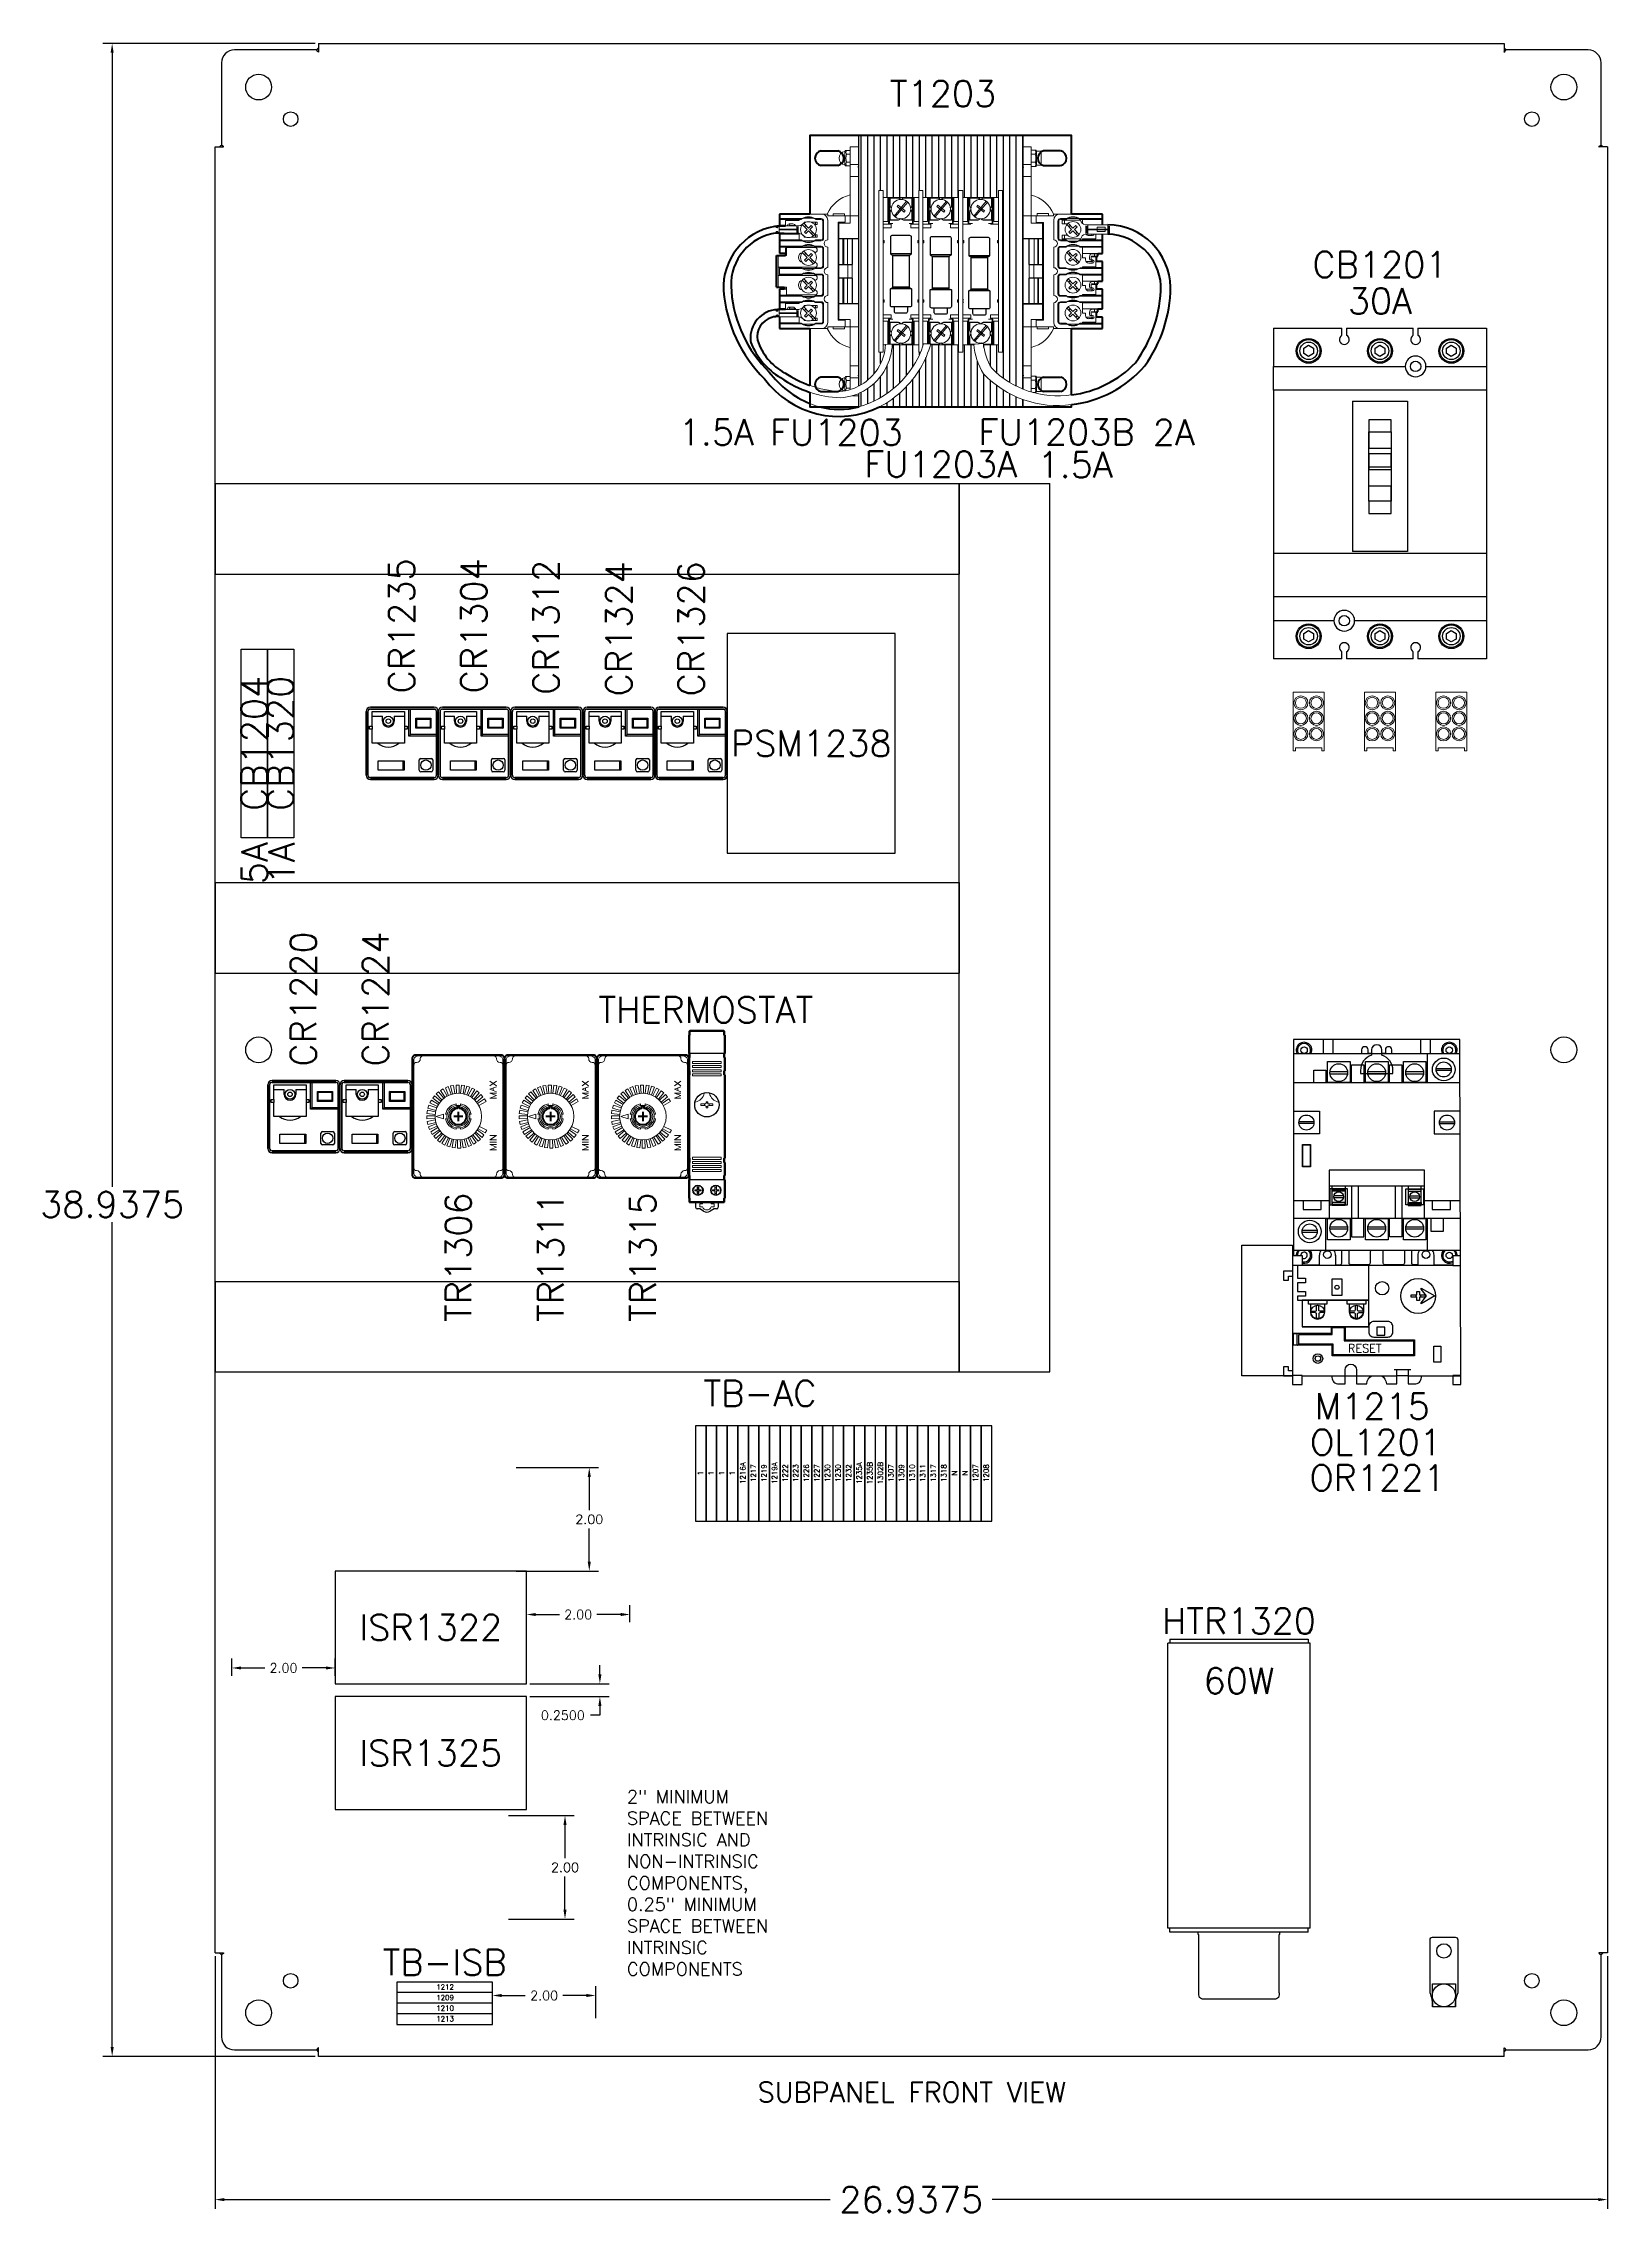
# Model space of a CAD drawing. Header units: inches. Extents: x 0 to 78.1, y 0 to 52.
# Drawn here: x 3.06 to 33.32, y 3.54 to 45.57 of the extents above; entities that cross this region are included whole.
import ezdxf
from ezdxf.enums import TextEntityAlignment as Align

# ---------------------------------------------------------------- set-up
doc = ezdxf.new("R2010")
doc.units = ezdxf.units.IN
doc.header["$MEASUREMENT"] = 0
doc.set_wipeout_variables(frame=1)
doc.linetypes.add('CENTER2', pattern=[1.125, 0.75, -0.125, 0.125, -0.125])
for name, color, linetype, lineweight in [('CENTER2', 50, 'CENTER2', 40), ('CONTINUOUS1', 7, 'Continuous', 20), ('CONTINUOUS2', 254, 'Continuous', 40)]:
    doc.layers.add(name, color=color, linetype=linetype, lineweight=lineweight)
for name, color, linetype in [('DRAW', 7, 'Continuous'), ('PDF_Geometry', 7, 'Continuous'), ('PRTG', 130, 'Continuous'), ('PSYMS', 7, 'Continuous'), ('PTAG', 150, 'Continuous'), ('PWIRE', 84, 'Continuous'), ('TRMODEL1', 7, 'Continuous')]:
    doc.layers.add(name, color=color, linetype=linetype)
doc.styles.add('ROMANS', font='ROMANS')
doc.styles.get("Standard").update_dxf_attribs({"font": 'romans.shx'})
doc.styles.add('WD', font='romans.shx')
doc.dimstyles.get("Standard").update_dxf_attribs({"dimtxt": 0.18, "dimasz": 0.18, "dimexe": 0.18, "dimexo": 0.0625, "dimgap": 0.09, "dimtad": 0, "dimtih": 1, "dimtoh": 1, "dimdec": 4, "dimzin": 0, "dimdsep": 46, "dimtxsty": 'Standard', "dimcen": 0.09, "dimadec": 0, "dimazin": 0, "dimtfac": 1, "dimtdec": 4, "dimtofl": 0, "dimtmove": 0, "dimatfit": 3, "dimfxl": 1, "dimtolj": 1, "dimtzin": 0, "dimarcsym": 0})

msp = doc.modelspace()

# ---------------------------------------------------------------- texts
at = {"layer": 'PSYMS', "insert": (14.34904, 11.78231), "char_height": 0.25, "attachment_point": 1}
msp.add_mtext_dynamic_manual_height_columns('2" MINIMUM SPACE BETWEEN INTRINSIC AND NON-INTRINSIC COMPONENTS, 0.25" MINIMUM SPACE BETWEEN INTRINSIC COMPONENTS', width=3.3108836, gutter_width=1.25, heights=[0], dxfattribs=at)

# ---------------------------------------------------------------- blocks, each defined once
blk = doc.blocks.new('BW1500')
at = {"layer": 'PSYMS'}
blk.add_lwpolyline([(14.86, 22.78), (14.86, 18.53), (18.11, 18.53), (18.11, 22.78)], close=True, dxfattribs=at)
blk = doc.blocks.new('9070TF750D1')
for p, q in [((2.665, 0.613), (2.665, 5.433)), ((2.79, 0.702), (2.79, 5.433)), ((2.915, 0.828), (2.915, 5.433)), ((3.04, 4.372), (3.04, 5.433)), ((3.165, 4.232), (3.165, 5.433)), ((3.29, 4.232), (3.29, 5.433)), ((3.415, 4.232), (3.415, 5.433)), ((3.54, 4.232), (3.54, 5.433)), ((3.665, 4.232), (3.665, 5.433)), ((3.79, 4.372), (3.79, 5.433)), ((3.915, 4.232), (3.915, 5.433)), ((4.04, 4.232), (4.04, 5.433)), ((4.165, 4.232), (4.165, 5.433)), ((4.29, 4.232), (4.29, 5.433)), ((4.415, 4.232), (4.415, 5.433)), ((4.54, 4.232), (4.54, 5.433)), ((4.665, 4.232), (4.665, 5.433)), ((4.79, 4.232), (4.79, 5.433)), ((4.915, 4.232), (4.915, 5.433)), ((5.04, 4.232), (5.04, 5.433)), ((5.165, 4.232), (5.165, 5.433)), ((5.29, 4.232), (5.29, 5.433)), ((5.415, 0.738), (5.415, 5.433)), ((5.54, 0.655), (5.54, 5.433)), ((5.665, 0.586), (5.665, 5.433)), ((5.79, 0.53), (5.79, 5.433)), ((3.29, 0.539), (3.29, 1.382)), ((3.415, 0.653), (3.415, 1.382)), ((3.54, 0.79), (3.54, 1.382)), ((3.665, 0.962), (3.665, 1.382)), ((4.04, 0.183), (4.04, 1.382)), ((4.165, 0.183), (4.165, 1.382)), ((4.29, 0.183), (4.29, 1.382)), ((4.415, 0.183), (4.415, 1.382)), ((4.54, 0.183), (4.54, 1.382)), ((4.665, 0.183), (4.665, 1.382)), ((4.79, 0.183), (4.79, 1.382)), ((5.04, 1.332), (5.04, 1.382)), ((5.165, 0.969), (5.165, 1.382)), ((5.29, 0.837), (5.29, 1.382)), ((3.04, 1.023), (3.04, 1.242)), ((3.165, 0.444), (3.165, 0.983)), ((3.79, 1.19), (3.79, 1.242)), ((3.79, 0.183), (3.79, 0.902)), ((3.915, 0.183), (3.915, 1.138)), ((4.915, 0.183), (4.915, 1.068)), ((2.665, 0.198), (2.665, 0.467)), ((2.79, 0.242), (2.79, 0.54)), ((2.915, 0.297), (2.915, 0.638)), ((3.04, 0.364), (3.04, 0.775)), ((3.415, 0.183), (3.415, 0.457)), ((3.54, 0.183), (3.54, 0.578)), ((3.665, 0.183), (3.665, 0.723)), ((5.04, 0.183), (5.04, 0.817)), ((5.165, 0.183), (5.165, 0.697)), ((5.29, 0.183), (5.29, 0.597)), ((5.415, 0.183), (5.415, 0.511)), ((5.54, 0.183), (5.54, 0.439)), ((3.04, 0.183), (3.04, 0.196)), ((3.165, 0.183), (3.165, 0.269)), ((3.29, 0.183), (3.29, 0.356)), ((5.665, 0.183), (5.665, 0.378)), ((5.79, 0.183), (5.79, 0.328))]:
    blk.add_line(p, q)
for points in [[(5.798, 0.527), (5.798, 5.433), (2.61, 5.433), (2.61, 0.583)], [(2.61, 0.442), (2.61, 0.183), (2.614, 0.183)], [(3.015, 0.183), (5.798, 0.183), (5.798, 0.325)]]:
    blk.add_lwpolyline(points)
at = {"layer": 'CONTINUOUS1'}
for p, q in [((1.884, 5.135), (2.213, 5.135)), ((2.358, 5.144), (2.347, 5.124)), ((2.347, 5.124), (2.347, 4.867)), ((2.454, 5.144), (2.358, 5.144)), ((2.38, 5.07), (2.454, 5.07)), ((2.61, 5.214), (2.454, 5.214)), ((2.454, 5.214), (2.454, 3.739)), ((2.454, 4.847), (2.454, 5.144)), ((2.61, 5.214), (2.61, 4.832)), ((5.798, 4.831), (5.798, 5.214)), ((5.798, 5.214), (5.954, 5.214)), ((5.798, 5.214), (5.954, 5.214)), ((5.954, 3.739), (5.954, 5.214)), ((5.954, 5.153), (6.047, 5.153)), ((5.954, 4.837), (5.954, 5.153)), ((6.033, 5.074), (5.954, 5.074)), ((6.047, 5.153), (6.059, 5.132)), ((6.059, 5.132), (6.059, 4.858)), ((6.059, 5.131), (6.133, 5.131)), ((6.133, 5.131), (6.145, 5.11)), ((6.145, 5.11), (6.145, 4.88)), ((6.523, 5.135), (6.194, 5.135)), ((2.213, 4.855), (1.884, 4.855)), ((2.347, 4.867), (2.358, 4.847)), ((2.358, 4.847), (2.454, 4.847)), ((2.38, 4.921), (2.454, 4.921)), ((2.61, 4.87), (2.454, 4.87)), ((2.61, 4.639), (2.454, 4.639)), ((2.6, 4.824), (2.61, 4.832)), ((2.61, 4.817), (2.6, 4.824)), ((2.61, 4.817), (2.61, 0.799)), ((5.798, 4.87), (5.954, 4.87)), ((5.798, 4.831), (5.808, 4.823)), ((5.808, 4.823), (5.798, 4.816)), ((5.798, 0.798), (5.798, 4.816)), ((5.798, 4.639), (5.954, 4.639)), ((6.033, 4.916), (5.954, 4.916)), ((6.033, 4.916), (5.954, 4.916)), ((6.047, 4.837), (5.954, 4.837)), ((6.059, 4.858), (6.047, 4.837)), ((6.059, 4.859), (6.133, 4.859)), ((6.133, 4.859), (6.145, 4.88)), ((6.194, 4.855), (6.523, 4.855)), ((3.009, 4.372), (3.009, 1.242)), ((3.089, 4.372), (3.009, 4.372)), ((3.089, 4.372), (3.089, 1.242)), ((3.089, 4.232), (3.779, 4.232)), ((3.18, 3.769), (3.18, 4.232)), ((3.195, 4.232), (3.195, 3.73)), ((3.21, 4.232), (3.21, 3.73)), ((3.224, 4.222), (3.371, 4.222)), ((3.224, 4.072), (3.224, 4.222)), ((3.375, 4.229), (3.228, 4.229)), ((3.228, 4.229), (3.228, 4.079)), ((3.496, 4.222), (3.644, 4.222)), ((3.647, 4.229), (3.5, 4.229)), ((3.644, 4.072), (3.644, 4.222)), ((3.647, 4.229), (3.647, 4.079)), ((3.658, 4.232), (3.658, 3.73)), ((3.673, 4.232), (3.673, 3.73)), ((3.688, 3.769), (3.688, 4.232)), ((3.779, 1.242), (3.779, 4.372)), ((3.859, 4.372), (3.779, 4.372)), ((3.859, 1.368), (3.859, 4.372)), ((3.859, 4.232), (4.549, 4.232)), ((3.95, 3.769), (3.95, 4.232)), ((3.965, 4.232), (3.965, 3.73)), ((3.98, 4.232), (3.98, 3.73)), ((3.994, 4.222), (4.141, 4.222)), ((3.994, 4.072), (3.994, 4.222)), ((4.145, 4.229), (3.998, 4.229)), ((3.998, 4.229), (3.998, 4.079)), ((4.266, 4.222), (4.414, 4.222)), ((4.417, 4.229), (4.27, 4.229)), ((4.414, 4.072), (4.414, 4.222)), ((4.417, 4.229), (4.417, 4.079)), ((4.428, 4.232), (4.428, 3.73)), ((4.443, 4.232), (4.443, 3.73)), ((4.458, 3.769), (4.458, 4.232)), ((4.549, 1.242), (4.549, 4.372)), ((4.629, 4.372), (4.549, 4.372)), ((4.629, 1.242), (4.629, 4.372)), ((4.629, 4.232), (5.319, 4.232)), ((4.72, 3.769), (4.72, 4.232)), ((4.735, 4.232), (4.735, 3.73)), ((4.75, 4.232), (4.75, 3.73)), ((4.764, 4.072), (4.764, 4.222)), ((4.764, 4.222), (4.911, 4.222)), ((4.768, 4.229), (4.768, 4.079)), ((4.915, 4.229), (4.768, 4.229)), ((5.036, 4.222), (5.184, 4.222)), ((5.187, 4.229), (5.04, 4.229)), ((5.184, 4.072), (5.184, 4.222)), ((5.187, 4.229), (5.187, 4.079)), ((5.198, 4.232), (5.198, 3.73)), ((5.213, 4.232), (5.213, 3.73)), ((5.228, 3.769), (5.228, 4.232)), ((5.319, 1.242), (5.319, 4.372)), ((5.399, 4.372), (5.319, 4.372)), ((5.399, 1.242), (5.399, 4.372)), ((1.085, 3.915), (1.085, 3.692)), ((1.085, 3.915), (2.022, 3.915)), ((1.085, 3.828), (1.52, 3.828)), ((1.085, 3.812), (1.51, 3.812)), ((1.085, 3.809), (1.464, 3.809)), ((1.203, 3.792), (1.203, 3.687)), ((1.464, 3.792), (1.203, 3.792)), ((1.464, 3.812), (1.464, 3.792)), ((1.548, 3.833), (1.744, 3.833)), ((1.772, 3.828), (1.89, 3.828)), ((1.782, 3.812), (1.89, 3.812)), ((2.018, 3.798), (2.018, 3.415)), ((2.022, 3.915), (2.022, 3.88)), ((2.022, 3.88), (2.61, 3.88)), ((2.122, 3.921), (2.122, 3.88)), ((2.122, 3.921), (2.34, 3.921)), ((2.34, 3.921), (2.34, 3.88)), ((2.356, 3.88), (2.356, 3.755)), ((2.61, 3.883), (2.454, 3.883)), ((2.61, 3.88), (2.61, 1.736)), ((3.21, 4.081), (3.195, 4.081)), ((3.21, 3.865), (3.195, 3.865)), ((3.224, 3.797), (3.224, 3.947)), ((3.371, 3.797), (3.224, 3.797)), ((3.228, 3.954), (3.228, 3.804)), ((3.228, 3.804), (3.375, 3.804)), ((3.544, 4.161), (3.302, 3.876)), ((3.566, 4.143), (3.324, 3.858)), ((3.361, 4.063), (3.377, 4.086)), ((3.495, 3.953), (3.361, 4.063)), ((3.513, 3.977), (3.377, 4.086)), ((3.495, 3.953), (3.513, 3.977)), ((3.644, 3.797), (3.496, 3.797)), ((3.5, 3.804), (3.647, 3.804)), ((3.644, 3.797), (3.644, 3.947)), ((3.647, 3.954), (3.647, 3.804)), ((3.673, 3.865), (3.658, 3.865)), ((3.98, 4.081), (3.965, 4.081)), ((3.98, 3.865), (3.965, 3.865)), ((3.994, 3.797), (3.994, 3.947)), ((4.141, 3.797), (3.994, 3.797)), ((3.998, 3.954), (3.998, 3.804)), ((3.998, 3.804), (4.145, 3.804)), ((4.314, 4.161), (4.072, 3.876)), ((4.336, 4.143), (4.094, 3.858)), ((4.131, 4.063), (4.147, 4.086)), ((4.265, 3.953), (4.131, 4.063)), ((4.283, 3.977), (4.147, 4.086)), ((4.265, 3.953), (4.283, 3.977)), ((4.414, 3.797), (4.266, 3.797)), ((4.27, 3.804), (4.417, 3.804)), ((4.414, 3.797), (4.414, 3.947)), ((4.417, 3.954), (4.417, 3.804)), ((4.443, 3.865), (4.428, 3.865)), ((4.75, 4.081), (4.735, 4.081)), ((4.75, 3.865), (4.735, 3.865)), ((4.764, 3.797), (4.764, 3.947)), ((4.911, 3.797), (4.764, 3.797)), ((4.768, 3.954), (4.768, 3.804)), ((4.768, 3.804), (4.915, 3.804)), ((5.084, 4.161), (4.842, 3.876)), ((5.106, 4.143), (4.864, 3.858)), ((4.901, 4.063), (4.917, 4.086)), ((5.035, 3.953), (4.901, 4.063)), ((5.053, 3.977), (4.917, 4.086)), ((5.035, 3.953), (5.053, 3.977)), ((5.184, 3.797), (5.036, 3.797)), ((5.04, 3.804), (5.187, 3.804)), ((5.184, 3.797), (5.184, 3.947)), ((5.187, 3.954), (5.187, 3.804)), ((5.213, 3.865), (5.198, 3.865)), ((5.798, 3.883), (5.954, 3.883)), ((6.385, 3.879), (5.798, 3.879)), ((5.798, 1.735), (5.798, 3.879)), ((6.052, 3.754), (6.052, 3.879)), ((6.067, 3.879), (6.067, 3.922)), ((6.286, 3.922), (6.067, 3.922)), ((6.286, 3.879), (6.286, 3.922)), ((6.385, 3.879), (6.385, 3.914)), ((7.333, 3.914), (6.385, 3.914)), ((6.39, 3.414), (6.39, 3.797)), ((6.632, 3.826), (6.518, 3.826)), ((6.623, 3.811), (6.518, 3.811)), ((6.554, 3.723), (6.554, 3.799)), ((6.909, 3.799), (6.554, 3.799)), ((6.595, 3.723), (6.595, 3.799)), ((6.866, 3.829), (6.659, 3.829)), ((7.333, 3.826), (6.893, 3.826)), ((7.333, 3.811), (6.902, 3.811)), ((6.944, 3.734), (6.944, 3.808)), ((7.333, 3.808), (6.944, 3.808)), ((7.333, 3.707), (7.333, 3.914)), ((1.023, 3.678), (1.023, 3.66)), ((1.023, 3.543), (1.023, 3.568)), ((1.055, 3.659), (1.055, 3.68)), ((1.055, 3.569), (1.055, 3.546)), ((1.459, 3.687), (1.078, 3.687)), ((1.078, 3.687), (1.078, 3.541)), ((1.078, 3.619), (1.417, 3.619)), ((1.078, 3.609), (1.417, 3.609)), ((1.459, 3.541), (1.078, 3.541)), ((1.085, 3.692), (1.203, 3.692)), ((1.085, 3.536), (1.085, 3.155)), ((1.085, 3.417), (1.464, 3.417)), ((1.085, 3.414), (1.506, 3.414)), ((1.085, 3.398), (1.515, 3.398)), ((1.341, 3.724), (1.27, 3.724)), ((1.272, 3.692), (1.396, 3.692)), ((1.416, 3.661), (1.452, 3.661)), ((1.416, 3.659), (1.452, 3.659)), ((1.416, 3.657), (1.452, 3.657)), ((1.416, 3.654), (1.452, 3.654)), ((1.416, 3.652), (1.452, 3.652)), ((1.416, 3.65), (1.452, 3.65)), ((1.416, 3.648), (1.452, 3.648)), ((1.416, 3.646), (1.452, 3.646)), ((1.416, 3.644), (1.452, 3.644)), ((1.416, 3.641), (1.452, 3.641)), ((1.416, 3.639), (1.452, 3.639)), ((1.416, 3.637), (1.452, 3.637)), ((1.416, 3.635), (1.452, 3.635)), ((1.416, 3.633), (1.452, 3.633)), ((1.416, 3.631), (1.452, 3.631)), ((1.416, 3.628), (1.452, 3.628)), ((1.416, 3.626), (1.452, 3.626)), ((1.416, 3.624), (1.452, 3.624)), ((1.416, 3.622), (1.452, 3.622)), ((1.416, 3.62), (1.452, 3.62)), ((1.416, 3.617), (1.452, 3.617)), ((1.416, 3.615), (1.452, 3.615)), ((1.416, 3.613), (1.452, 3.613)), ((1.416, 3.611), (1.452, 3.611)), ((1.416, 3.609), (1.452, 3.609)), ((1.416, 3.607), (1.452, 3.607)), ((1.416, 3.604), (1.452, 3.604)), ((1.416, 3.602), (1.452, 3.602)), ((1.416, 3.6), (1.452, 3.6)), ((1.416, 3.598), (1.452, 3.598)), ((1.416, 3.596), (1.452, 3.596)), ((1.416, 3.594), (1.452, 3.594)), ((1.416, 3.591), (1.452, 3.591)), ((1.416, 3.589), (1.452, 3.589)), ((1.416, 3.587), (1.452, 3.587)), ((1.416, 3.585), (1.452, 3.585)), ((1.416, 3.583), (1.452, 3.583)), ((1.416, 3.581), (1.452, 3.581)), ((1.416, 3.578), (1.452, 3.578)), ((1.416, 3.576), (1.452, 3.576)), ((1.416, 3.574), (1.452, 3.574)), ((1.416, 3.572), (1.452, 3.572)), ((1.416, 3.57), (1.452, 3.57)), ((1.416, 3.568), (1.452, 3.568)), ((1.416, 3.565), (1.452, 3.565)), ((1.416, 3.563), (1.452, 3.563)), ((1.417, 3.687), (1.417, 3.541)), ((1.464, 3.541), (1.464, 3.414)), ((1.62, 3.614), (1.526, 3.71)), ((1.542, 3.395), (1.749, 3.395)), ((1.646, 3.64), (1.552, 3.736)), ((1.597, 3.76), (1.568, 3.76)), ((1.568, 3.563), (1.62, 3.614)), ((1.568, 3.469), (1.597, 3.469)), ((1.594, 3.538), (1.646, 3.588)), ((1.646, 3.64), (1.698, 3.691)), ((1.74, 3.493), (1.646, 3.588)), ((1.672, 3.614), (1.724, 3.665)), ((1.766, 3.519), (1.672, 3.614)), ((1.813, 3.76), (1.694, 3.76)), ((1.694, 3.469), (1.813, 3.469)), ((1.762, 3.715), (1.813, 3.715)), ((1.762, 3.514), (1.813, 3.514)), ((1.776, 3.398), (1.89, 3.398)), ((1.78, 3.715), (1.78, 3.76)), ((1.78, 3.514), (1.78, 3.469)), ((1.785, 3.414), (1.89, 3.414)), ((1.813, 3.715), (1.813, 3.76)), ((1.813, 3.514), (1.813, 3.469)), ((1.921, 3.781), (1.921, 3.445)), ((1.937, 3.781), (1.937, 3.445)), ((2.218, 3.755), (2.356, 3.755)), ((2.218, 3.755), (2.218, 1.861)), ((2.218, 3.441), (2.218, 2.933)), ((2.218, 3.441), (2.61, 3.441)), ((2.454, 3.739), (2.233, 3.739)), ((2.233, 3.739), (2.233, 1.876)), ((2.233, 3.433), (2.61, 3.433)), ((2.312, 3.441), (2.312, 2.933)), ((2.327, 3.433), (2.327, 2.94)), ((2.399, 3.441), (2.399, 2.933)), ((2.493, 3.441), (2.493, 2.175)), ((2.499, 3.433), (2.499, 2.94)), ((3.089, 3.769), (3.18, 3.769)), ((3.244, 3.716), (3.089, 3.716)), ((3.244, 3.651), (3.089, 3.651)), ((3.109, 3.402), (3.089, 3.402)), ((3.109, 3.402), (3.109, 3.357)), ((3.195, 3.73), (3.278, 3.73)), ((3.244, 3.716), (3.244, 3.651)), ((3.673, 3.73), (3.59, 3.73)), ((3.624, 3.716), (3.779, 3.716)), ((3.624, 3.716), (3.624, 3.651)), ((3.624, 3.651), (3.779, 3.651)), ((3.779, 3.769), (3.688, 3.769)), ((3.759, 3.402), (3.779, 3.402)), ((3.759, 3.402), (3.759, 3.357)), ((3.859, 3.769), (3.95, 3.769)), ((4.014, 3.716), (3.859, 3.716)), ((4.014, 3.651), (3.859, 3.651)), ((3.879, 3.402), (3.859, 3.402)), ((3.879, 3.402), (3.879, 3.357)), ((3.965, 3.73), (4.048, 3.73)), ((4.014, 3.716), (4.014, 3.651)), ((4.443, 3.73), (4.36, 3.73)), ((4.394, 3.716), (4.549, 3.716)), ((4.394, 3.716), (4.394, 3.651)), ((4.394, 3.651), (4.549, 3.651)), ((4.549, 3.769), (4.458, 3.769)), ((4.529, 3.402), (4.549, 3.402)), ((4.529, 3.402), (4.529, 3.357)), ((4.629, 3.769), (4.72, 3.769)), ((4.784, 3.716), (4.629, 3.716)), ((4.649, 3.402), (4.629, 3.402)), ((4.649, 3.402), (4.649, 3.357)), ((4.735, 3.73), (4.818, 3.73)), ((5.213, 3.73), (5.13, 3.73)), ((5.164, 3.716), (5.319, 3.716)), ((5.319, 3.769), (5.228, 3.769)), ((5.299, 3.402), (5.319, 3.402)), ((5.299, 3.402), (5.299, 3.357)), ((6.19, 3.44), (5.798, 3.44)), ((6.175, 3.432), (5.798, 3.432)), ((5.909, 2.94), (5.909, 3.432)), ((5.915, 2.174), (5.915, 3.44)), ((5.954, 3.739), (6.175, 3.739)), ((6.009, 2.932), (6.009, 3.44)), ((6.19, 3.754), (6.052, 3.754)), ((6.081, 2.94), (6.081, 3.432)), ((6.096, 2.932), (6.096, 3.44)), ((6.175, 1.876), (6.175, 3.739)), ((6.19, 1.86), (6.19, 3.754)), ((6.19, 2.932), (6.19, 3.44)), ((6.471, 3.444), (6.471, 3.78)), ((6.487, 3.444), (6.487, 3.78)), ((6.626, 3.413), (6.518, 3.413)), ((6.636, 3.397), (6.518, 3.397)), ((6.652, 3.723), (6.554, 3.723)), ((6.554, 3.506), (6.554, 3.434)), ((6.655, 3.506), (6.554, 3.506)), ((6.554, 3.434), (6.914, 3.434)), ((6.595, 3.506), (6.595, 3.434)), ((6.642, 3.712), (6.736, 3.617)), ((6.86, 3.392), (6.664, 3.392)), ((6.668, 3.738), (6.762, 3.642)), ((6.736, 3.617), (6.684, 3.566)), ((6.762, 3.59), (6.71, 3.539)), ((6.814, 3.693), (6.762, 3.642)), ((6.762, 3.59), (6.856, 3.495)), ((6.84, 3.667), (6.788, 3.616)), ((6.788, 3.616), (6.882, 3.521)), ((7.333, 3.397), (6.888, 3.397)), ((7.333, 3.413), (6.898, 3.413)), ((6.944, 3.432), (7.205, 3.432)), ((6.944, 3.416), (6.944, 3.432)), ((7.333, 3.416), (6.944, 3.416)), ((6.996, 3.707), (7.439, 3.707)), ((6.996, 3.525), (7.439, 3.525)), ((7.049, 3.675), (7.005, 3.675)), ((7.049, 3.672), (7.005, 3.672)), ((7.049, 3.669), (7.005, 3.669)), ((7.049, 3.667), (7.005, 3.667)), ((7.049, 3.664), (7.005, 3.664)), ((7.049, 3.661), (7.005, 3.661)), ((7.049, 3.659), (7.005, 3.659)), ((7.049, 3.656), (7.005, 3.656)), ((7.049, 3.653), (7.005, 3.653)), ((7.049, 3.65), (7.005, 3.65)), ((7.049, 3.648), (7.005, 3.648)), ((7.049, 3.645), (7.005, 3.645)), ((7.049, 3.642), (7.005, 3.642)), ((7.049, 3.64), (7.005, 3.64)), ((7.049, 3.637), (7.005, 3.637)), ((7.049, 3.634), (7.005, 3.634)), ((7.049, 3.631), (7.005, 3.631)), ((7.049, 3.629), (7.005, 3.629)), ((7.049, 3.626), (7.005, 3.626)), ((7.049, 3.623), (7.005, 3.623)), ((7.049, 3.621), (7.005, 3.621)), ((7.049, 3.618), (7.005, 3.618)), ((7.049, 3.615), (7.005, 3.615)), ((7.049, 3.612), (7.005, 3.612)), ((7.049, 3.61), (7.005, 3.61)), ((7.049, 3.607), (7.005, 3.607)), ((7.049, 3.604), (7.005, 3.604)), ((7.049, 3.602), (7.005, 3.602)), ((7.049, 3.599), (7.005, 3.599)), ((7.049, 3.596), (7.005, 3.596)), ((7.049, 3.593), (7.005, 3.593)), ((7.049, 3.591), (7.005, 3.591)), ((7.049, 3.588), (7.005, 3.588)), ((7.049, 3.585), (7.005, 3.585)), ((7.049, 3.583), (7.005, 3.583)), ((7.049, 3.58), (7.005, 3.58)), ((7.049, 3.577), (7.005, 3.577)), ((7.049, 3.574), (7.005, 3.574)), ((7.049, 3.572), (7.005, 3.572)), ((7.049, 3.569), (7.005, 3.569)), ((7.049, 3.566), (7.005, 3.566)), ((7.049, 3.564), (7.005, 3.564)), ((7.049, 3.561), (7.005, 3.561)), ((7.049, 3.558), (7.005, 3.558)), ((7.049, 3.555), (7.005, 3.555)), ((7.049, 3.553), (7.005, 3.553)), ((7.049, 3.707), (7.049, 3.525)), ((7.439, 3.623), (7.049, 3.623)), ((7.439, 3.61), (7.049, 3.61)), ((7.067, 3.5), (7.138, 3.5)), ((7.205, 3.432), (7.205, 3.525)), ((7.333, 3.525), (7.333, 3.152)), ((7.439, 3.707), (7.439, 3.525)), ((7.473, 3.675), (7.439, 3.675)), ((7.473, 3.672), (7.439, 3.672)), ((7.473, 3.669), (7.439, 3.669)), ((7.473, 3.667), (7.439, 3.667)), ((7.473, 3.664), (7.439, 3.664)), ((7.473, 3.661), (7.439, 3.661)), ((7.473, 3.659), (7.439, 3.659)), ((7.473, 3.656), (7.439, 3.656)), ((7.473, 3.653), (7.439, 3.653)), ((7.473, 3.65), (7.439, 3.65)), ((7.473, 3.648), (7.439, 3.648)), ((7.473, 3.645), (7.439, 3.645)), ((7.473, 3.642), (7.439, 3.642)), ((7.473, 3.64), (7.439, 3.64)), ((7.473, 3.637), (7.439, 3.637)), ((7.473, 3.634), (7.439, 3.634)), ((7.473, 3.631), (7.439, 3.631)), ((7.473, 3.629), (7.439, 3.629)), ((7.473, 3.626), (7.439, 3.626)), ((7.473, 3.623), (7.439, 3.623)), ((7.473, 3.621), (7.439, 3.621)), ((7.473, 3.618), (7.439, 3.618)), ((7.473, 3.615), (7.439, 3.615)), ((7.473, 3.612), (7.439, 3.612)), ((7.473, 3.61), (7.439, 3.61)), ((7.473, 3.607), (7.439, 3.607)), ((7.473, 3.604), (7.439, 3.604)), ((7.473, 3.602), (7.439, 3.602)), ((7.473, 3.599), (7.439, 3.599)), ((7.473, 3.596), (7.439, 3.596)), ((7.473, 3.593), (7.439, 3.593)), ((7.473, 3.591), (7.439, 3.591)), ((7.473, 3.588), (7.439, 3.588)), ((7.473, 3.585), (7.439, 3.585)), ((7.473, 3.583), (7.439, 3.583)), ((7.473, 3.58), (7.439, 3.58)), ((7.473, 3.577), (7.439, 3.577)), ((7.473, 3.574), (7.439, 3.574)), ((7.473, 3.572), (7.439, 3.572)), ((7.473, 3.569), (7.439, 3.569)), ((7.473, 3.566), (7.439, 3.566)), ((7.473, 3.564), (7.439, 3.564)), ((7.473, 3.561), (7.439, 3.561)), ((7.473, 3.558), (7.439, 3.558)), ((7.473, 3.555), (7.439, 3.555)), ((7.473, 3.553), (7.439, 3.553)), ((1.029, 3.115), (1.221, 3.115)), ((1.061, 2.499), (1.061, 3.115)), ((1.085, 3.291), (1.52, 3.291)), ((1.085, 3.275), (1.51, 3.275)), ((1.085, 3.272), (1.464, 3.272)), ((1.085, 3.155), (1.203, 3.155)), ((1.203, 3.256), (1.203, 3.115)), ((1.221, 3.256), (1.203, 3.256)), ((1.221, 3.265), (1.779, 3.265)), ((1.221, 3.265), (1.221, 3.115)), ((1.464, 3.275), (1.464, 3.265)), ((1.62, 3.075), (1.526, 3.17)), ((1.548, 3.296), (1.743, 3.296)), ((1.646, 3.101), (1.552, 3.196)), ((1.568, 3.024), (1.62, 3.075)), ((1.594, 2.998), (1.646, 3.049)), ((1.646, 3.101), (1.698, 3.152)), ((1.74, 2.953), (1.646, 3.049)), ((1.672, 3.075), (1.724, 3.126)), ((1.766, 2.979), (1.672, 3.075)), ((1.763, 3.174), (1.779, 3.174)), ((1.763, 2.975), (1.779, 2.975)), ((1.772, 3.291), (1.89, 3.291)), ((1.782, 3.275), (1.89, 3.275)), ((1.811, 3.205), (1.811, 3.233)), ((1.811, 2.916), (1.811, 2.944)), ((1.921, 3.244), (1.921, 2.908)), ((1.937, 3.244), (1.937, 2.908)), ((2.018, 3.275), (2.018, 2.878)), ((2.61, 3.245), (2.61, 2.37)), ((3.109, 3.357), (3.089, 3.357)), ((3.759, 3.357), (3.779, 3.357)), ((3.879, 3.357), (3.859, 3.357)), ((4.529, 3.357), (4.549, 3.357)), ((4.649, 3.357), (4.629, 3.357)), ((5.299, 3.357), (5.319, 3.357)), ((5.798, 2.37), (5.798, 3.245)), ((6.39, 2.877), (6.39, 3.274)), ((6.471, 2.907), (6.471, 3.243)), ((6.487, 2.907), (6.487, 3.243)), ((6.632, 3.29), (6.518, 3.29)), ((6.623, 3.274), (6.518, 3.274)), ((6.642, 3.173), (6.736, 3.077)), ((6.871, 3.293), (6.659, 3.293)), ((6.668, 3.199), (6.762, 3.103)), ((6.736, 3.077), (6.684, 3.026)), ((6.762, 3.051), (6.71, 3)), ((6.814, 3.154), (6.762, 3.103)), ((6.762, 3.051), (6.856, 2.956)), ((6.84, 3.128), (6.788, 3.077)), ((6.788, 3.077), (6.882, 2.981)), ((7.333, 3.29), (6.893, 3.29)), ((7.333, 3.274), (6.902, 3.274)), ((6.944, 3.068), (6.944, 3.274)), ((7.333, 3.271), (6.944, 3.271)), ((7.333, 3.152), (6.944, 3.152)), ((6.944, 3.068), (7.004, 3.068)), ((7.004, 3.026), (7.004, 3.068)), ((7.136, 2.996), (7.012, 2.996)), ((7.067, 2.964), (7.138, 2.964)), ((7.08, 3.042), (7.08, 3.089)), ((7.138, 3.026), (7.096, 3.026)), ((7.114, 3.042), (7.114, 3.089)), ((7.231, 3.099), (7.124, 3.099)), ((7.135, 3.089), (7.205, 3.089)), ((7.231, 3.146), (7.138, 3.146)), ((7.176, 3.099), (7.176, 3.146)), ((7.205, 2.896), (7.205, 3.089)), ((7.333, 2.996), (7.205, 2.996)), ((7.231, 3.099), (7.231, 3.146)), ((7.333, 2.616), (7.333, 2.996)), ((1.061, 2.885), (1.779, 2.885)), ((1.061, 2.728), (1.779, 2.728)), ((1.085, 2.885), (1.085, 2.728)), ((1.085, 2.885), (1.085, 2.728)), ((1.085, 2.881), (1.464, 2.881)), ((1.085, 2.877), (1.506, 2.877)), ((1.085, 2.862), (1.515, 2.862)), ((1.085, 2.754), (1.52, 2.754)), ((1.085, 2.739), (1.51, 2.739)), ((1.085, 2.736), (1.464, 2.736)), ((1.464, 2.885), (1.464, 2.877)), ((1.464, 2.739), (1.464, 2.728)), ((1.62, 2.538), (1.526, 2.634)), ((1.542, 2.859), (1.749, 2.859)), ((1.548, 2.76), (1.749, 2.76)), ((1.646, 2.564), (1.552, 2.659)), ((1.568, 2.487), (1.62, 2.538)), ((1.646, 2.564), (1.698, 2.615)), ((1.672, 2.538), (1.724, 2.589)), ((1.766, 2.442), (1.672, 2.538)), ((1.763, 2.638), (1.779, 2.638)), ((1.772, 2.754), (1.89, 2.754)), ((1.776, 2.862), (1.89, 2.862)), ((1.782, 2.739), (1.89, 2.739)), ((1.785, 2.877), (1.89, 2.877)), ((1.811, 2.669), (1.811, 2.697)), ((1.921, 2.708), (1.921, 2.372)), ((1.937, 2.708), (1.937, 2.372)), ((2.018, 2.738), (2.018, 2.341)), ((2.218, 2.933), (2.493, 2.933)), ((2.218, 2.683), (2.218, 2.175)), ((2.218, 2.683), (2.493, 2.683)), ((2.233, 2.94), (2.499, 2.94)), ((2.233, 2.675), (2.499, 2.675)), ((2.312, 2.683), (2.312, 2.175)), ((2.327, 2.675), (2.327, 2.183)), ((2.399, 2.683), (2.399, 2.175)), ((2.405, 2.94), (2.405, 2.675)), ((2.499, 2.675), (2.499, 2.183)), ((6.175, 2.94), (5.909, 2.94)), ((6.175, 2.675), (5.909, 2.675)), ((5.909, 2.182), (5.909, 2.675)), ((6.19, 2.932), (5.915, 2.932)), ((6.19, 2.682), (5.915, 2.682)), ((6.003, 2.675), (6.003, 2.94)), ((6.009, 2.174), (6.009, 2.682)), ((6.081, 2.182), (6.081, 2.675)), ((6.096, 2.174), (6.096, 2.682)), ((6.19, 2.174), (6.19, 2.682)), ((6.39, 2.34), (6.39, 2.737)), ((6.471, 2.371), (6.471, 2.707)), ((6.487, 2.371), (6.487, 2.707)), ((6.626, 2.876), (6.518, 2.876)), ((6.636, 2.861), (6.518, 2.861)), ((6.632, 2.753), (6.518, 2.753)), ((6.623, 2.738), (6.518, 2.738)), ((6.642, 2.636), (6.736, 2.54)), ((6.86, 2.855), (6.659, 2.855)), ((6.866, 2.756), (6.659, 2.756)), ((6.668, 2.662), (6.762, 2.566)), ((6.736, 2.54), (6.684, 2.49)), ((6.814, 2.617), (6.762, 2.566)), ((6.84, 2.591), (6.788, 2.54)), ((6.788, 2.54), (6.882, 2.445)), ((7.333, 2.861), (6.888, 2.861)), ((7.333, 2.753), (6.893, 2.753)), ((7.333, 2.876), (6.898, 2.876)), ((7.333, 2.738), (6.902, 2.738)), ((6.944, 2.896), (7.205, 2.896)), ((6.944, 2.876), (6.944, 2.896)), ((7.333, 2.88), (6.944, 2.88)), ((6.944, 2.532), (6.944, 2.738)), ((7.333, 2.735), (6.944, 2.735)), ((7.333, 2.616), (6.944, 2.616)), ((6.944, 2.532), (7.004, 2.532)), ((7.004, 2.49), (7.004, 2.532)), ((7.08, 2.505), (7.08, 2.552)), ((7.114, 2.505), (7.114, 2.552)), ((7.231, 2.562), (7.124, 2.562)), ((7.135, 2.552), (7.205, 2.552)), ((7.231, 2.61), (7.138, 2.61)), ((7.176, 2.562), (7.176, 2.61)), ((7.205, 2.359), (7.205, 2.552)), ((7.231, 2.562), (7.231, 2.61)), ((1.029, 2.499), (1.221, 2.499)), ((1.085, 2.463), (1.221, 2.463)), ((1.085, 2.082), (1.085, 2.463)), ((1.085, 2.344), (1.464, 2.344)), ((1.085, 2.341), (1.506, 2.341)), ((1.085, 2.325), (1.515, 2.325)), ((1.085, 2.218), (1.52, 2.218)), ((1.085, 2.202), (1.51, 2.202)), ((1.085, 2.199), (1.464, 2.199)), ((1.177, 2.499), (1.177, 2.469)), ((1.177, 2.469), (1.221, 2.469)), ((1.464, 2.183), (1.203, 2.183)), ((1.203, 2.183), (1.203, 2.071)), ((1.221, 2.499), (1.221, 2.349)), ((1.221, 2.349), (1.779, 2.349)), ((1.341, 2.115), (1.27, 2.115)), ((1.464, 2.349), (1.464, 2.341)), ((1.464, 2.199), (1.464, 2.183)), ((1.537, 2.322), (1.749, 2.322)), ((1.548, 2.223), (1.744, 2.223)), ((1.646, 2.025), (1.552, 2.12)), ((1.597, 2.144), (1.568, 2.144)), ((1.594, 2.461), (1.646, 2.512)), ((1.74, 2.417), (1.646, 2.512)), ((1.813, 2.144), (1.694, 2.144)), ((1.763, 2.439), (1.779, 2.439)), ((1.772, 2.218), (1.89, 2.218)), ((1.776, 2.325), (1.89, 2.325)), ((1.78, 2.099), (1.78, 2.144)), ((1.782, 2.202), (1.89, 2.202)), ((1.785, 2.341), (1.89, 2.341)), ((1.811, 2.38), (1.811, 2.408)), ((1.813, 2.099), (1.813, 2.144)), ((1.921, 2.171), (1.921, 1.835)), ((1.937, 2.171), (1.937, 1.835)), ((2.018, 2.201), (2.018, 1.818)), ((2.218, 2.175), (2.61, 2.175)), ((2.233, 2.183), (2.61, 2.183)), ((3.109, 2.257), (3.089, 2.257)), ((3.109, 2.212), (3.089, 2.212)), ((3.109, 2.212), (3.109, 2.257)), ((3.759, 2.257), (3.779, 2.257)), ((3.759, 2.212), (3.759, 2.257)), ((3.759, 2.212), (3.779, 2.212)), ((3.879, 2.257), (3.859, 2.257)), ((3.879, 2.212), (3.859, 2.212)), ((3.879, 2.212), (3.879, 2.257)), ((4.529, 2.257), (4.549, 2.257)), ((4.529, 2.212), (4.529, 2.257)), ((4.529, 2.212), (4.549, 2.212)), ((4.649, 2.257), (4.629, 2.257)), ((4.649, 2.212), (4.629, 2.212)), ((5.299, 2.212), (5.299, 2.257)), ((5.299, 2.257), (5.319, 2.257)), ((5.299, 2.212), (5.319, 2.212)), ((6.175, 2.182), (5.798, 2.182)), ((6.19, 2.174), (5.798, 2.174)), ((6.39, 1.817), (6.39, 2.2)), ((6.471, 1.834), (6.471, 2.17)), ((6.487, 1.834), (6.487, 2.17)), ((6.626, 2.34), (6.518, 2.34)), ((6.636, 2.324), (6.518, 2.324)), ((6.632, 2.217), (6.518, 2.217)), ((6.623, 2.201), (6.518, 2.201)), ((6.866, 2.22), (6.659, 2.22)), ((6.86, 2.319), (6.665, 2.319)), ((6.668, 2.122), (6.762, 2.027)), ((6.762, 2.514), (6.71, 2.463)), ((6.762, 2.514), (6.856, 2.419)), ((7.333, 2.324), (6.888, 2.324)), ((7.333, 2.217), (6.893, 2.217)), ((7.333, 2.34), (6.898, 2.34)), ((7.333, 2.201), (6.902, 2.201)), ((6.944, 2.359), (7.205, 2.359)), ((6.944, 2.34), (6.944, 2.359)), ((7.333, 2.343), (6.944, 2.343)), ((6.944, 1.995), (6.944, 2.201)), ((7.333, 2.198), (6.944, 2.198)), ((7.136, 2.46), (7.012, 2.46)), ((7.067, 2.427), (7.138, 2.427)), ((7.138, 2.49), (7.096, 2.49)), ((7.333, 2.46), (7.205, 2.46)), ((7.333, 2.079), (7.333, 2.46)), ((1.023, 2.062), (1.023, 2.043)), ((1.023, 1.928), (1.023, 1.953)), ((1.055, 2.042), (1.055, 2.065)), ((1.055, 1.953), (1.055, 1.93)), ((1.459, 2.071), (1.078, 2.071)), ((1.078, 2.071), (1.078, 1.926)), ((1.078, 2.004), (1.417, 2.004)), ((1.078, 1.994), (1.417, 1.994)), ((1.459, 1.926), (1.078, 1.926)), ((1.085, 2.082), (1.203, 2.082)), ((1.085, 1.926), (1.085, 1.701)), ((1.085, 1.808), (1.464, 1.808)), ((1.085, 1.804), (1.506, 1.804)), ((1.085, 1.789), (1.515, 1.789)), ((1.085, 1.701), (2.022, 1.701)), ((1.272, 2.082), (1.396, 2.082)), ((1.416, 2.045), (1.452, 2.045)), ((1.416, 2.043), (1.452, 2.043)), ((1.416, 2.041), (1.452, 2.041)), ((1.416, 2.039), (1.452, 2.039)), ((1.416, 2.037), (1.452, 2.037)), ((1.416, 2.034), (1.452, 2.034)), ((1.416, 2.032), (1.452, 2.032)), ((1.416, 2.03), (1.452, 2.03)), ((1.416, 2.028), (1.452, 2.028)), ((1.416, 2.026), (1.452, 2.026)), ((1.416, 2.024), (1.452, 2.024)), ((1.416, 2.021), (1.452, 2.021)), ((1.416, 2.019), (1.452, 2.019)), ((1.416, 2.017), (1.452, 2.017)), ((1.416, 2.015), (1.452, 2.015)), ((1.416, 2.013), (1.452, 2.013)), ((1.416, 2.011), (1.452, 2.011)), ((1.416, 2.008), (1.452, 2.008)), ((1.416, 2.006), (1.452, 2.006)), ((1.416, 2.004), (1.452, 2.004)), ((1.416, 2.002), (1.452, 2.002)), ((1.416, 2), (1.452, 2)), ((1.416, 1.998), (1.452, 1.998)), ((1.416, 1.995), (1.452, 1.995)), ((1.416, 1.993), (1.452, 1.993)), ((1.416, 1.991), (1.452, 1.991)), ((1.416, 1.989), (1.452, 1.989)), ((1.416, 1.987), (1.452, 1.987)), ((1.416, 1.985), (1.452, 1.985)), ((1.416, 1.982), (1.452, 1.982)), ((1.416, 1.98), (1.452, 1.98)), ((1.416, 1.978), (1.452, 1.978)), ((1.416, 1.976), (1.452, 1.976)), ((1.416, 1.974), (1.452, 1.974)), ((1.416, 1.972), (1.452, 1.972)), ((1.416, 1.969), (1.452, 1.969)), ((1.416, 1.967), (1.452, 1.967)), ((1.416, 1.965), (1.452, 1.965)), ((1.416, 1.963), (1.452, 1.963)), ((1.416, 1.961), (1.452, 1.961)), ((1.416, 1.958), (1.452, 1.958)), ((1.416, 1.956), (1.452, 1.956)), ((1.416, 1.954), (1.452, 1.954)), ((1.416, 1.952), (1.452, 1.952)), ((1.416, 1.95), (1.452, 1.95)), ((1.416, 1.948), (1.452, 1.948)), ((1.417, 2.071), (1.417, 1.926)), ((1.464, 1.925), (1.464, 1.807)), ((1.62, 1.999), (1.526, 2.094)), ((1.542, 1.786), (1.749, 1.786)), ((1.568, 1.948), (1.62, 1.999)), ((1.568, 1.853), (1.597, 1.853)), ((1.594, 1.922), (1.646, 1.973)), ((1.646, 2.025), (1.698, 2.076)), ((1.74, 1.877), (1.646, 1.973)), ((1.672, 1.998), (1.724, 2.049)), ((1.766, 1.903), (1.672, 1.998)), ((1.694, 1.853), (1.813, 1.853)), ((1.762, 2.099), (1.813, 2.099)), ((1.762, 1.898), (1.813, 1.898)), ((1.776, 1.789), (1.89, 1.789)), ((1.78, 1.898), (1.78, 1.853)), ((1.785, 1.804), (1.89, 1.804)), ((1.813, 1.898), (1.813, 1.853)), ((2.022, 1.736), (2.022, 1.701)), ((2.022, 1.736), (2.61, 1.736)), ((2.122, 1.736), (2.122, 1.693)), ((2.122, 1.693), (2.34, 1.693)), ((2.218, 1.861), (2.356, 1.861)), ((2.454, 1.876), (2.233, 1.876)), ((2.34, 1.736), (2.34, 1.693)), ((2.356, 1.861), (2.356, 1.736)), ((2.454, 1.876), (2.454, 0.519)), ((2.61, 1.732), (2.454, 1.732)), ((3.244, 1.963), (3.089, 1.963)), ((3.244, 1.898), (3.089, 1.898)), ((3.089, 1.845), (3.18, 1.845)), ((3.18, 1.845), (3.18, 1.392)), ((3.195, 1.392), (3.195, 1.884)), ((3.195, 1.884), (3.278, 1.884)), ((3.21, 1.749), (3.195, 1.749)), ((3.21, 1.393), (3.21, 1.884)), ((3.371, 1.817), (3.224, 1.817)), ((3.224, 1.817), (3.224, 1.667)), ((3.375, 1.824), (3.228, 1.824)), ((3.228, 1.824), (3.228, 1.673)), ((3.244, 1.898), (3.244, 1.963)), ((3.544, 1.756), (3.302, 1.471)), ((3.566, 1.738), (3.324, 1.453)), ((3.644, 1.817), (3.496, 1.817)), ((3.647, 1.824), (3.5, 1.824)), ((3.673, 1.884), (3.59, 1.884)), ((3.624, 1.963), (3.779, 1.963)), ((3.624, 1.898), (3.624, 1.963)), ((3.624, 1.898), (3.779, 1.898)), ((3.644, 1.817), (3.644, 1.667)), ((3.647, 1.824), (3.647, 1.673)), ((3.658, 1.382), (3.658, 1.884)), ((3.673, 1.749), (3.658, 1.749)), ((3.673, 1.382), (3.673, 1.884)), ((3.688, 1.845), (3.688, 1.382)), ((3.779, 1.845), (3.688, 1.845)), ((4.014, 1.963), (3.859, 1.963)), ((4.014, 1.898), (3.859, 1.898)), ((3.859, 1.845), (3.95, 1.845)), ((3.95, 1.845), (3.95, 1.405)), ((3.965, 1.404), (3.965, 1.884)), ((3.965, 1.884), (4.048, 1.884)), ((3.98, 1.749), (3.965, 1.749)), ((3.98, 1.404), (3.98, 1.884)), ((4.141, 1.817), (3.994, 1.817)), ((3.994, 1.817), (3.994, 1.667)), ((4.145, 1.824), (3.998, 1.824)), ((3.998, 1.824), (3.998, 1.673)), ((4.014, 1.898), (4.014, 1.963)), ((4.314, 1.756), (4.072, 1.471)), ((4.336, 1.738), (4.094, 1.453)), ((4.414, 1.817), (4.266, 1.817)), ((4.417, 1.824), (4.27, 1.824)), ((4.443, 1.884), (4.36, 1.884)), ((4.394, 1.963), (4.549, 1.963)), ((4.394, 1.898), (4.394, 1.963)), ((4.394, 1.898), (4.549, 1.898)), ((4.414, 1.817), (4.414, 1.667)), ((4.417, 1.824), (4.417, 1.673)), ((4.428, 1.382), (4.428, 1.884)), ((4.443, 1.749), (4.428, 1.749)), ((4.443, 1.382), (4.443, 1.884)), ((4.458, 1.845), (4.458, 1.382)), ((4.549, 1.845), (4.458, 1.845)), ((4.784, 1.963), (4.629, 1.963)), ((4.784, 1.898), (4.629, 1.898)), ((4.629, 1.845), (4.72, 1.845)), ((4.72, 1.845), (4.72, 1.382)), ((4.735, 1.382), (4.735, 1.884)), ((4.735, 1.884), (4.818, 1.884)), ((4.75, 1.749), (4.735, 1.749)), ((4.75, 1.382), (4.75, 1.884)), ((4.764, 1.817), (4.764, 1.667)), ((4.911, 1.817), (4.764, 1.817)), ((4.768, 1.824), (4.768, 1.673)), ((4.915, 1.824), (4.768, 1.824)), ((4.784, 1.898), (4.784, 1.963)), ((5.084, 1.756), (4.842, 1.471)), ((5.106, 1.738), (4.864, 1.453)), ((5.184, 1.817), (5.036, 1.817)), ((5.187, 1.824), (5.04, 1.824)), ((5.213, 1.884), (5.13, 1.884)), ((5.164, 1.963), (5.319, 1.963)), ((5.164, 1.898), (5.164, 1.963)), ((5.164, 1.898), (5.319, 1.898)), ((5.184, 1.817), (5.184, 1.667)), ((5.187, 1.824), (5.187, 1.673)), ((5.198, 1.382), (5.198, 1.884)), ((5.213, 1.749), (5.198, 1.749)), ((5.213, 1.382), (5.213, 1.884)), ((5.228, 1.845), (5.228, 1.382)), ((5.319, 1.845), (5.228, 1.845)), ((6.385, 1.735), (5.798, 1.735)), ((5.798, 1.732), (5.954, 1.732)), ((5.954, 0.472), (5.954, 1.876)), ((5.954, 1.876), (6.175, 1.876)), ((6.19, 1.86), (6.052, 1.86)), ((6.052, 1.735), (6.052, 1.86)), ((6.067, 1.694), (6.067, 1.735)), ((6.286, 1.694), (6.067, 1.694)), ((6.286, 1.694), (6.286, 1.735)), ((6.385, 1.7), (6.385, 1.735)), ((7.333, 1.7), (6.385, 1.7)), ((6.626, 1.803), (6.518, 1.803)), ((6.636, 1.787), (6.518, 1.787)), ((6.642, 2.096), (6.736, 2.001)), ((6.86, 1.782), (6.664, 1.782)), ((6.736, 2.001), (6.684, 1.95)), ((6.762, 1.975), (6.71, 1.924)), ((6.814, 2.078), (6.762, 2.027)), ((6.762, 1.975), (6.856, 1.879)), ((6.84, 2.052), (6.788, 2.001)), ((6.788, 2.001), (6.882, 1.905)), ((7.333, 1.787), (6.888, 1.787)), ((7.333, 1.803), (6.898, 1.803)), ((7.333, 2.079), (6.944, 2.079)), ((6.944, 1.995), (7.004, 1.995)), ((6.944, 1.823), (7.205, 1.823)), ((6.944, 1.803), (6.944, 1.823)), ((7.333, 1.806), (6.944, 1.806)), ((7.004, 1.953), (7.004, 1.995)), ((7.136, 1.923), (7.012, 1.923)), ((7.067, 1.891), (7.138, 1.891)), ((7.08, 1.969), (7.08, 2.016)), ((7.138, 1.953), (7.096, 1.953)), ((7.114, 1.969), (7.114, 2.016)), ((7.231, 2.026), (7.124, 2.026)), ((7.135, 2.016), (7.205, 2.016)), ((7.231, 2.073), (7.138, 2.073)), ((7.176, 2.026), (7.176, 2.073)), ((7.205, 1.823), (7.205, 2.016)), ((7.333, 1.923), (7.205, 1.923)), ((7.231, 2.026), (7.231, 2.073)), ((7.333, 1.7), (7.333, 1.923)), ((3.089, 1.382), (3.135, 1.382)), ((3.135, 1.39), (3.265, 1.395)), ((3.21, 1.533), (3.195, 1.533)), ((3.224, 1.542), (3.224, 1.392)), ((3.228, 1.548), (3.228, 1.398)), ((3.228, 1.398), (3.375, 1.398)), ((3.264, 1.392), (3.371, 1.392)), ((3.264, 1.382), (3.779, 1.382)), ((3.361, 1.658), (3.377, 1.68)), ((3.495, 1.548), (3.361, 1.658)), ((3.513, 1.571), (3.377, 1.68)), ((3.495, 1.548), (3.513, 1.571)), ((3.496, 1.392), (3.644, 1.392)), ((3.5, 1.398), (3.647, 1.398)), ((3.644, 1.542), (3.644, 1.392)), ((3.647, 1.548), (3.647, 1.398)), ((3.859, 1.382), (3.864, 1.382)), ((3.873, 1.407), (4.011, 1.403)), ((3.98, 1.533), (3.965, 1.533)), ((3.994, 1.542), (3.994, 1.404)), ((3.998, 1.548), (3.998, 1.404)), ((4.005, 1.382), (4.549, 1.382)), ((4.008, 1.392), (4.141, 1.392)), ((4.01, 1.398), (4.145, 1.398)), ((4.131, 1.658), (4.147, 1.68)), ((4.265, 1.548), (4.131, 1.658)), ((4.283, 1.571), (4.147, 1.68)), ((4.265, 1.548), (4.283, 1.571)), ((4.266, 1.392), (4.414, 1.392)), ((4.27, 1.398), (4.417, 1.398)), ((4.414, 1.542), (4.414, 1.392)), ((4.417, 1.548), (4.417, 1.398)), ((4.629, 1.382), (4.844, 1.382)), ((4.75, 1.533), (4.735, 1.533)), ((4.764, 1.542), (4.764, 1.392)), ((4.764, 1.392), (4.843, 1.392)), ((4.768, 1.548), (4.768, 1.398)), ((4.768, 1.398), (4.871, 1.398)), ((4.842, 1.396), (5.031, 1.409)), ((4.901, 1.658), (4.917, 1.68)), ((5.035, 1.548), (4.901, 1.658)), ((5.053, 1.571), (4.917, 1.68)), ((5.034, 1.382), (5.319, 1.382)), ((5.035, 1.548), (5.053, 1.571)), ((5.036, 1.392), (5.184, 1.392)), ((5.04, 1.398), (5.187, 1.398)), ((5.184, 1.542), (5.184, 1.392)), ((5.187, 1.548), (5.187, 1.398)), ((2.61, 0.976), (2.454, 0.976)), ((3.009, 1.242), (3.089, 1.242)), ((3.779, 1.242), (3.813, 1.242)), ((4.549, 1.242), (4.629, 1.242)), ((5.319, 1.242), (5.399, 1.242)), ((5.798, 0.976), (5.954, 0.976)), ((2.213, 0.76), (1.884, 0.76)), ((1.884, 0.48), (2.213, 0.48)), ((2.347, 0.749), (2.358, 0.769)), ((2.347, 0.493), (2.347, 0.749)), ((2.358, 0.769), (2.454, 0.769)), ((2.38, 0.695), (2.454, 0.695)), ((2.38, 0.546), (2.454, 0.546)), ((2.454, 0.769), (2.454, 0.519)), ((2.61, 0.745), (2.454, 0.745)), ((2.6, 0.792), (2.61, 0.799)), ((2.61, 0.784), (2.6, 0.792)), ((2.61, 0.784), (2.61, 0.583)), ((2.61, 0.442), (2.61, 0.401)), ((5.798, 0.798), (5.808, 0.791)), ((5.808, 0.791), (5.798, 0.783)), ((5.798, 0.527), (5.798, 0.783)), ((5.798, 0.745), (5.954, 0.745)), ((5.954, 0.778), (5.954, 0.472)), ((6.047, 0.778), (5.954, 0.778)), ((6.033, 0.698), (5.954, 0.698)), ((6.033, 0.698), (5.954, 0.698)), ((6.033, 0.54), (5.954, 0.54)), ((5.993, 0.461), (6.047, 0.461)), ((6.059, 0.756), (6.047, 0.778)), ((6.047, 0.461), (6.059, 0.482)), ((6.059, 0.482), (6.059, 0.756)), ((6.059, 0.756), (6.133, 0.756)), ((6.059, 0.483), (6.133, 0.483)), ((6.133, 0.756), (6.145, 0.734)), ((6.133, 0.483), (6.145, 0.504)), ((6.145, 0.504), (6.145, 0.734)), ((6.194, 0.76), (6.523, 0.76)), ((6.523, 0.48), (6.194, 0.48)), ((2.61, 0.401), (2.497, 0.401)), ((2.61, 0.401), (2.497, 0.401))]:
    blk.add_line(p, q, dxfattribs=at)
for points in [[(2.38, 5.144, 0.309401), (2.38, 5.07, 0.154701), (2.38, 4.921, 0.309401), (2.38, 4.847, 0.309401)], [(6.033, 5.153, -0.309401), (6.033, 5.074, -0.154701), (6.033, 4.916, -0.309401), (6.033, 4.837, -0.309401)], [(2.984, 0.923, 0.128797), (3.135, 1.39)], [(3.136, 0.923, 0.113297), (3.265, 1.395)], [(3.647, 0.934, 0.0766), (3.871, 1.407)], [(3.81, 0.934, 0.065963), (4.011, 1.403)], [(4.842, 1.396, 0.115953), (5.033, 0.825)], [(5.031, 1.409, 0.114764), (5.184, 0.937)], [(2.252, 0.48, 0.233038), (2.984, 0.923)], [(2.257, 0.359, 0.26146), (3.136, 0.923)], [(2.622, 0.184, 0.176029), (3.647, 0.934)], [(3.019, 0.184, 0.139277), (3.81, 0.934)], [(5.184, 0.937, 0.239814), (6.734, 0.416, 0.239814)], [(1.674, 0.599, 0.06878), (2.252, 0.48)], [(1.674, 0.466, 0.068865), (2.257, 0.359)], [(2.369, 0.497, -0.198129), (2.38, 0.546, -0.154701), (2.38, 0.695, -0.309401), (2.38, 0.769)], [(5.033, 0.825, 0.242804), (6.734, 0.229, 0.242804)], [(6.033, 0.461, 0.309401), (6.033, 0.54, 0.154701), (6.033, 0.698, 0.309401), (6.033, 0.778, 0.309401)]]:
    blk.add_lwpolyline(points, format="xyb", dxfattribs=at)
blk.add_lwpolyline([(7.23, 3.577), (7.23, 3.661), (7.383, 3.661), (7.383, 3.577)], close=True, dxfattribs=at)
for centre, radius in [((3.434, 4.01), 0.188), ((3.434, 4.01), 0.188), ((4.204, 4.01), 0.188), ((4.204, 4.01), 0.188), ((4.974, 4.01), 0.188), ((4.974, 4.01), 0.188), ((1.646, 3.614), 0.153), ((6.762, 3.616), 0.153), ((1.646, 3.075), 0.153), ((6.762, 3.077), 0.153), ((1.646, 2.538), 0.153), ((6.762, 2.54), 0.153), ((1.646, 1.999), 0.153), ((6.762, 2.001), 0.153), ((3.434, 1.604), 0.188), ((3.434, 1.604), 0.188), ((4.204, 1.604), 0.188), ((4.204, 1.604), 0.188), ((4.974, 1.604), 0.188), ((4.974, 1.604), 0.188)]:
    blk.add_circle(centre, radius, dxfattribs=at)
for centre, radius, start, end in [((1.911, 4.995), 0.142, 100.8638, 259.1362), ((2.187, 4.995), 0.142, 280.8638, 79.1362), ((2.366, 4.996), 0.13, 98.5787, 261.4213), ((6.221, 4.995), 0.142, 100.8638, 259.1362), ((6.497, 4.995), 0.142, 280.8638, 79.1362), ((2.599, 3.655), 0.646, 102.9908, 156.3063), ((3.371, 4.16), 0.0625, 36.203, 90), ((3.375, 4.167), 0.0625, 36.2028, 90), ((3.496, 4.16), 0.0625, 90, 143.797), ((3.5, 4.167), 0.0625, 90, 143.7972), ((4.141, 4.16), 0.0625, 36.203, 90), ((4.145, 4.167), 0.0625, 36.2028, 90), ((4.266, 4.16), 0.0625, 90, 143.797), ((4.27, 4.167), 0.0625, 90, 143.7972), ((4.911, 4.16), 0.0625, 36.203, 90), ((4.915, 4.167), 0.0625, 36.2028, 90), ((5.036, 4.16), 0.0625, 90, 143.797), ((5.04, 4.167), 0.0625, 90, 143.7972), ((5.795, 3.655), 0.646, 23.1232, 75.7593), ((1.646, 3.612), 0.242, 55.8924, 124.1076), ((1.646, 3.612), 0.25, 59.7677, 120.2323), ((1.89, 3.781), 0.0468, 0, 90), ((1.89, 3.781), 0.031, 0, 90), ((3.287, 4.072), 0.0625, 180, 230.7063), ((3.287, 3.947), 0.0625, 129.2937, 180), ((3.29, 4.079), 0.0625, 180, 230.7063), ((3.29, 3.954), 0.0625, 129.2937, 180), ((3.371, 3.86), 0.0625, 270, 323.7972), ((3.375, 3.866), 0.0625, 270, 323.797), ((3.496, 3.86), 0.0625, 216.2028, 270), ((3.5, 3.866), 0.0625, 216.203, 270), ((3.581, 4.072), 0.0625, 309.2937, 0), ((3.581, 3.947), 0.0625, 0, 50.706), ((3.584, 4.079), 0.0625, 309.294, 0), ((3.584, 3.954), 0.0625, 0, 50.7063), ((4.057, 4.072), 0.0625, 180, 230.7063), ((4.057, 3.947), 0.0625, 129.2937, 180), ((4.06, 4.079), 0.0625, 180, 230.7063), ((4.06, 3.954), 0.0625, 129.2937, 180), ((4.141, 3.86), 0.0625, 270, 323.7972), ((4.145, 3.866), 0.0625, 270, 323.797), ((4.266, 3.86), 0.0625, 216.2028, 270), ((4.27, 3.866), 0.0625, 216.203, 270), ((4.351, 4.072), 0.0625, 309.2937, 0), ((4.351, 3.947), 0.0625, 0, 50.706), ((4.354, 4.079), 0.0625, 309.294, 0), ((4.354, 3.954), 0.0625, 0, 50.7063), ((4.827, 4.072), 0.0625, 180, 230.7063), ((4.827, 3.947), 0.0625, 129.2937, 180), ((4.83, 4.079), 0.0625, 180, 230.7063), ((4.83, 3.954), 0.0625, 129.2937, 180), ((4.911, 3.86), 0.0625, 270, 323.7972), ((4.915, 3.866), 0.0625, 270, 323.797), ((5.036, 3.86), 0.0625, 216.2028, 270), ((5.04, 3.866), 0.0625, 216.203, 270), ((5.121, 4.072), 0.0625, 309.2937, 0), ((5.121, 3.947), 0.0625, 0, 50.706), ((5.124, 4.079), 0.0625, 309.294, 0), ((5.124, 3.954), 0.0625, 0, 50.7063), ((6.762, 3.613), 0.242, 54.7613, 125.2388), ((6.762, 3.613), 0.25, 58.5526, 121.4475), ((7.019, 3.817), 0.112, 189.3929, 257.873), ((1.039, 3.669), 0.0186, 207.9689, 329.3677), ((1.039, 3.56), 0.0186, 30.6323, 152.0311), ((1.441, 3.833), 0.147, 277.125, 330.2551), ((1.441, 3.396), 0.147, 29.7449, 82.875), ((1.646, 3.612), 0.242, 234.7613, 305.2388), ((1.646, 3.612), 0.25, 238.5526, 301.4475), ((1.661, 3.599), 0.115, 125.3646, 143.7784), ((1.661, 3.631), 0.115, 216.2419, 234.6579), ((1.63, 3.598), 0.115, 35.4414, 53.8552), ((1.63, 3.628), 0.115, 306.1448, 324.5586), ((1.89, 3.445), 0.0468, 270, 0), ((2.018, 3.345), 0.07, 90, 270), ((6.39, 3.344), 0.07, 270, 90), ((6.518, 3.444), 0.031, 180, 270), ((6.762, 3.613), 0.242, 235.8924, 304.1076), ((6.762, 3.613), 0.25, 239.7677, 300.2323), ((6.778, 3.602), 0.115, 126.1448, 144.5586), ((6.778, 3.632), 0.115, 215.4414, 233.8552), ((6.747, 3.599), 0.115, 36.2419, 54.6579), ((6.747, 3.632), 0.115, 305.3646, 323.7784), ((7.02, 3.422), 0.106, 102.9538, 173.2723), ((1.549, 3.075), 0.0994, 102.9327, 257.0673), ((1.646, 3.075), 0.242, 55.8924, 124.1076), ((1.646, 3.075), 0.25, 59.7677, 120.2323), ((1.661, 3.06), 0.115, 125.3646, 143.7784), ((1.661, 3.092), 0.115, 216.2419, 234.6579), ((1.63, 3.059), 0.115, 35.4414, 53.8552), ((1.63, 3.089), 0.115, 306.1448, 324.5586), ((1.779, 3.233), 0.0313, 0, 90), ((1.779, 3.205), 0.0313, 270, 0), ((1.779, 2.944), 0.0313, 360, 90), ((1.89, 3.244), 0.0468, 0, 90), ((1.89, 3.244), 0.031, 0, 90), ((6.762, 3.077), 0.242, 54.7613, 125.2388), ((6.762, 3.077), 0.25, 58.5526, 121.4475), ((6.778, 3.063), 0.115, 126.1448, 144.5586), ((6.778, 3.093), 0.115, 215.4414, 233.8552), ((6.747, 3.06), 0.115, 36.2419, 54.6579), ((6.747, 3.092), 0.115, 305.3646, 323.7784), ((1.549, 2.538), 0.0994, 102.7753, 256.9105), ((1.646, 3.075), 0.242, 234.7613, 305.2388), ((1.646, 2.538), 0.242, 55.8924, 124.1076), ((1.646, 3.075), 0.25, 238.5526, 301.4475), ((1.646, 2.538), 0.25, 59.7677, 120.2323), ((1.661, 2.523), 0.115, 125.3646, 143.7784), ((1.63, 2.522), 0.115, 35.4414, 53.8552), ((1.779, 2.916), 0.0313, 270, 0), ((1.779, 2.697), 0.0313, 0, 90), ((1.779, 2.669), 0.0313, 269.972, 0.028), ((1.89, 2.908), 0.0468, 270, 0), ((1.89, 2.708), 0.0468, 0, 90), ((1.89, 2.708), 0.031, 0, 90), ((2.018, 2.808), 0.07, 90, 270), ((6.39, 2.807), 0.07, 270, 90), ((6.518, 2.907), 0.0468, 180, 270), ((6.518, 2.707), 0.0468, 90, 180), ((6.518, 2.907), 0.031, 180, 270), ((6.762, 2.54), 0.242, 54.7613, 125.2388), ((6.762, 3.077), 0.242, 235.8924, 304.1076), ((6.762, 2.54), 0.25, 58.5526, 121.4475), ((6.762, 3.077), 0.25, 239.7677, 300.2323), ((6.778, 2.526), 0.115, 126.1448, 144.5586), ((6.747, 2.523), 0.115, 36.2419, 54.6579), ((1.441, 2.217), 0.147, 277.125, 330.2551), ((1.646, 2.538), 0.242, 234.7613, 305.2388), ((1.646, 2.002), 0.242, 55.8924, 124.1076), ((1.646, 2.538), 0.25, 238.5526, 301.4475), ((1.646, 2.002), 0.25, 59.7677, 120.2323), ((1.661, 2.555), 0.115, 216.2419, 234.6579), ((1.63, 2.552), 0.115, 306.1448, 324.5586), ((1.779, 2.408), 0.0313, 360, 90), ((1.779, 2.38), 0.0313, 270, 0), ((1.89, 2.171), 0.031, 0, 90), ((2.018, 2.271), 0.07, 90, 270), ((6.39, 2.27), 0.07, 270, 90), ((6.518, 2.371), 0.0468, 180, 270), ((6.518, 2.17), 0.0468, 90, 180), ((6.518, 2.371), 0.031, 180, 270), ((6.762, 2.003), 0.242, 54.7613, 125.2388), ((6.762, 2.54), 0.242, 235.8924, 304.1076), ((6.762, 2.003), 0.25, 58.5526, 121.4475), ((6.762, 2.54), 0.25, 239.7677, 300.2323), ((6.778, 2.556), 0.115, 215.4414, 233.8552), ((6.747, 2.556), 0.115, 305.3646, 323.7784), ((1.039, 2.052), 0.0186, 207.9689, 329.3677), ((1.039, 1.944), 0.0186, 30.6323, 152.0311), ((1.441, 1.78), 0.147, 29.7449, 82.875), ((1.646, 2.002), 0.242, 234.7613, 305.2388), ((1.646, 2.002), 0.25, 238.5526, 301.4475), ((1.661, 1.983), 0.115, 125.3646, 143.7784), ((1.661, 2.016), 0.115, 216.2419, 234.6579), ((1.63, 1.983), 0.115, 35.4414, 53.8552), ((1.63, 2.013), 0.115, 306.1448, 324.5586), ((2.599, 1.961), 0.646, 203.6933, 257.0092), ((3.371, 1.755), 0.0625, 36.2028, 90), ((3.375, 1.761), 0.0625, 36.2028, 90), ((3.496, 1.755), 0.0625, 90, 143.7972), ((3.5, 1.761), 0.0625, 90, 143.7972), ((4.141, 1.755), 0.0625, 36.2028, 90), ((4.145, 1.761), 0.0625, 36.2028, 90), ((4.266, 1.755), 0.0625, 90, 143.7972), ((4.27, 1.761), 0.0625, 90, 143.7972), ((4.911, 1.755), 0.0625, 36.2028, 90), ((4.915, 1.761), 0.0625, 36.2028, 90), ((5.036, 1.755), 0.0625, 90, 143.7972), ((5.04, 1.761), 0.0625, 90, 143.7972), ((5.795, 1.96), 0.646, 284.2407, 336.8768), ((6.518, 1.834), 0.0468, 180, 270), ((6.518, 1.834), 0.031, 180, 270), ((6.762, 2.003), 0.242, 235.8924, 304.1076), ((6.762, 2.003), 0.25, 239.7677, 300.2323), ((6.778, 1.987), 0.115, 126.1448, 144.5586), ((6.778, 2.017), 0.115, 215.4414, 233.8552), ((6.747, 1.984), 0.115, 36.2419, 54.6579), ((6.747, 2.016), 0.115, 305.3646, 323.7784), ((3.287, 1.667), 0.0625, 180, 230.7063), ((3.287, 1.542), 0.0625, 129.2937, 180), ((3.29, 1.673), 0.0625, 180, 230.7063), ((3.29, 1.548), 0.0625, 129.2937, 180), ((3.371, 1.454), 0.0625, 270, 323.797), ((3.375, 1.461), 0.0625, 270, 323.797), ((3.496, 1.454), 0.0625, 216.203, 270), ((3.5, 1.461), 0.0625, 216.203, 270), ((3.581, 1.667), 0.0625, 309.294, 0), ((3.581, 1.542), 0.0625, 0, 50.7063), ((3.584, 1.673), 0.0625, 309.294, 0), ((3.584, 1.548), 0.0625, 0, 50.7063), ((4.057, 1.667), 0.0625, 180, 230.7063), ((4.057, 1.542), 0.0625, 129.2937, 180), ((4.06, 1.673), 0.0625, 180, 230.7063), ((4.06, 1.548), 0.0625, 129.2937, 180), ((4.141, 1.454), 0.0625, 270, 323.797), ((4.145, 1.461), 0.0625, 270, 323.797), ((4.266, 1.454), 0.0625, 216.203, 270), ((4.27, 1.461), 0.0625, 216.203, 270), ((4.351, 1.667), 0.0625, 309.294, 0), ((4.351, 1.542), 0.0625, 0, 50.7063), ((4.354, 1.673), 0.0625, 309.294, 0), ((4.354, 1.548), 0.0625, 0, 50.7063), ((4.827, 1.667), 0.0625, 180, 230.7063), ((4.827, 1.542), 0.0625, 129.2937, 180), ((4.83, 1.673), 0.0625, 180, 230.7063), ((4.83, 1.548), 0.0625, 129.2937, 180), ((4.915, 1.461), 0.0625, 292.2031, 323.797), ((4.911, 1.454), 0.0625, 306.0316, 323.797), ((5.036, 1.454), 0.0625, 216.203, 229.1458), ((5.04, 1.461), 0.0625, 216.203, 238.2328), ((5.04, 1.461), 0.0625, 262.6743, 270), ((5.036, 1.454), 0.0625, 266.4778, 270), ((5.121, 1.667), 0.0625, 309.294, 0), ((5.121, 1.542), 0.0625, 0, 50.7063), ((5.124, 1.673), 0.0625, 309.294, 0), ((5.124, 1.548), 0.0625, 0, 50.7063), ((1.911, 0.62), 0.142, 100.8638, 259.1362), ((2.187, 0.62), 0.142, 280.8638, 79.1362), ((2.366, 0.621), 0.13, 98.5787, 260.4497), ((6.221, 0.62), 0.142, 100.8638, 259.1362), ((6.497, 0.62), 0.142, 280.8638, 79.1362), ((2.379, 1.97), 1.86, 247.7261, 253.7758)]:
    blk.add_arc(centre, radius, start, end, dxfattribs=at)
at = {"layer": 'CONTINUOUS1', "extrusion": (0, 0, -1)}
for centre, radius, start, end in [((-1.901, 3.798), 0.117, 90, 180), ((-6.507, 3.797), 0.117, 0, 90), ((-6.518, 3.78), 0.0468, 0, 90), ((-6.518, 3.78), 0.031, 0, 90), ((-1.27, 3.693), 0.0312, 348.6033, 90), ((-1.303, 3.693), 0.0312, 348.6033, 90), ((-1.341, 3.662), 0.0625, 90, 156.3468), ((-1.89, 3.445), 0.031, 180, 270), ((-6.518, 3.444), 0.0468, 270, 0), ((-7.067, 3.563), 0.0625, 270, 323.1639), ((-7.105, 3.532), 0.0312, 191.4817, 270), ((-7.138, 3.532), 0.0312, 191.4817, 270), ((-6.518, 3.243), 0.0468, 0, 90), ((-6.518, 3.243), 0.031, 0, 90), ((-7.067, 3.026), 0.0625, 270, 0), ((-7.138, 3.089), 0.0576, 0, 90), ((-7.096, 3.042), 0.0156, 270, 0), ((-7.105, 2.995), 0.0312, 90, 270), ((-7.124, 3.089), 0.01, 0, 90), ((-7.129, 3.042), 0.0156, 270, 0), ((-7.145, 3.089), 0.01, 0, 90), ((-7.138, 2.995), 0.0312, 90, 270), ((-1.89, 2.908), 0.031, 180, 270), ((-6.518, 2.707), 0.031, 0, 90), ((-7.138, 2.552), 0.0576, 0, 90), ((-7.124, 2.552), 0.01, 0, 90), ((-7.145, 2.552), 0.01, 0, 90), ((-1.27, 2.083), 0.0312, 337.4461, 90), ((-1.303, 2.083), 0.0312, 337.4461, 90), ((-1.341, 2.052), 0.0625, 90, 162.0478), ((-1.89, 2.372), 0.031, 180, 270), ((-1.89, 2.372), 0.0468, 180, 270), ((-1.89, 2.171), 0.0468, 90, 180), ((-6.518, 2.17), 0.031, 0, 90), ((-7.067, 2.49), 0.0625, 270, 0), ((-7.096, 2.505), 0.0156, 270, 0), ((-7.105, 2.458), 0.0312, 90, 270), ((-7.129, 2.505), 0.0156, 270, 0), ((-7.138, 2.458), 0.0312, 90, 270), ((-1.89, 1.835), 0.031, 180, 270), ((-1.89, 1.835), 0.0468, 180, 270), ((-1.901, 1.818), 0.117, 180, 270), ((-6.507, 1.817), 0.117, 270, 0), ((-7.067, 1.953), 0.0625, 270, 0), ((-7.138, 2.016), 0.0576, 0, 90), ((-7.096, 1.969), 0.0156, 270, 0), ((-7.105, 1.922), 0.0312, 90, 270), ((-7.124, 2.016), 0.01, 0, 90), ((-7.129, 1.969), 0.0156, 270, 0), ((-7.145, 2.016), 0.01, 0, 90), ((-7.138, 1.922), 0.0312, 90, 270)]:
    blk.add_arc(centre, radius, start, end, dxfattribs=at)
at = {"layer": 'CONTINUOUS2'}
for p, q in [((1.884, 5.135), (2.213, 5.135)), ((6.523, 5.135), (6.194, 5.135)), ((2.213, 4.855), (1.884, 4.855)), ((6.194, 4.855), (6.523, 4.855)), ((1.674, 3.915), (1.085, 3.915)), ((1.085, 3.915), (1.085, 3.692)), ((7.333, 3.914), (6.734, 3.914)), ((7.333, 3.707), (7.333, 3.914)), ((1.078, 3.681), (1.078, 3.687)), ((1.078, 3.687), (1.203, 3.687)), ((1.078, 3.547), (1.078, 3.541)), ((1.078, 3.541), (1.459, 3.541)), ((1.085, 3.692), (1.203, 3.692)), ((1.085, 3.536), (1.464, 3.536)), ((1.085, 3.536), (1.085, 3.155)), ((1.177, 3.536), (1.085, 3.536)), ((1.203, 3.692), (1.203, 3.687)), ((7.333, 3.152), (7.333, 3.525)), ((1.029, 2.499), (1.029, 3.115)), ((1.029, 3.115), (1.203, 3.115)), ((1.085, 3.155), (1.203, 3.155)), ((1.203, 3.155), (1.203, 3.115)), ((7.215, 3.099), (7.241, 3.099)), ((7.215, 2.996), (7.215, 3.099)), ((7.333, 2.996), (7.215, 2.996)), ((7.241, 3.152), (7.333, 3.152)), ((7.241, 3.099), (7.241, 3.152)), ((7.333, 2.616), (7.333, 2.996)), ((7.215, 2.562), (7.241, 2.562)), ((7.215, 2.552), (7.215, 2.562)), ((7.215, 2.46), (7.215, 2.552)), ((7.241, 2.616), (7.333, 2.616)), ((7.241, 2.61), (7.241, 2.616)), ((7.241, 2.562), (7.241, 2.61)), ((1.029, 2.499), (1.177, 2.499)), ((1.177, 2.463), (1.085, 2.463)), ((1.085, 2.463), (1.085, 2.082)), ((1.177, 2.499), (1.177, 2.463)), ((7.333, 2.46), (7.215, 2.46)), ((7.333, 2.079), (7.333, 2.46)), ((1.203, 2.071), (1.078, 2.071)), ((1.078, 2.071), (1.078, 2.066)), ((1.078, 1.931), (1.078, 1.926)), ((1.078, 1.926), (1.085, 1.926)), ((1.085, 2.082), (1.203, 2.082)), ((1.085, 1.926), (1.085, 1.701)), ((1.085, 1.701), (1.674, 1.701)), ((1.203, 2.082), (1.203, 2.071)), ((6.734, 1.7), (7.333, 1.7)), ((7.215, 2.026), (7.241, 2.026)), ((7.215, 1.923), (7.215, 2.026)), ((7.333, 1.923), (7.215, 1.923)), ((7.241, 2.079), (7.333, 2.079)), ((7.241, 2.073), (7.241, 2.079)), ((7.241, 2.026), (7.241, 2.073)), ((7.333, 1.7), (7.333, 1.923)), ((2.213, 0.76), (1.884, 0.76)), ((1.884, 0.48), (2.213, 0.48)), ((6.194, 0.76), (6.523, 0.76)), ((6.523, 0.48), (6.194, 0.48))]:
    blk.add_line(p, q, dxfattribs=at)
for points in [[(6.734, 3.914), (6.734, 5.433), (1.674, 5.433), (1.674, 3.915)], [(1.674, 1.701), (1.674, 0.599)], [(6.734, 0.416), (6.734, 1.7)], [(1.674, 0.466), (1.674, 0.183), (2.614, 0.183)], [(3.015, 0.183), (6.734, 0.183), (6.734, 0.229)]]:
    blk.add_lwpolyline(points, dxfattribs=at)
for centre, radius, start, end in [((1.911, 4.995), 0.142, 100.8638, 259.1362), ((2.187, 4.995), 0.142, 280.8638, 79.1362), ((6.221, 4.995), 0.142, 100.8638, 259.1362), ((6.497, 4.995), 0.142, 280.8638, 79.1362), ((1.201, 2.493), 1.201, 100.3556, 183.0035), ((1.165, 2.541), 1.019, 103.0652, 187.064), ((1.13, 2.257), 1.291, 92.3144, 98.6985), ((1.14, 2.252), 1.43, 92.4589, 96.1984), ((7.42, 2.48), 1.228, 0.8857, 89.1239), ((7.401, 2.461), 1.065, 3.8533, 87.9646), ((5.872, 2.557), 2.592, 324.1349, 359.4645), ((2.674, 2.64), 2.681, 184.4853, 225.5482), ((2.592, 2.613), 2.446, 184.6231, 225.8138), ((6.014, 2.519), 2.634, 324.1652, 359.565), ((1.067, 1.523), 0.544, 98.6079, 190.9899), ((1.042, 1.541), 0.389, 105.9138, 190.3712), ((1.073, 1.324), 0.608, 89.5316, 103.139), ((1.072, 1.333), 0.733, 89.5316, 96.8275), ((1.814, 1.935), 1.381, 201.9507, 239.0151), ((1.694, 1.807), 1.088, 197.9474, 242.0613), ((2.379, 1.97), 1.86, 216.6907, 247.7261), ((2.393, 2.631), 2.156, 235.9115, 250.5232), ((6.473, 2.479), 2.079, 277.1982, 316.1436), ((6.487, 2.408), 2.193, 276.4549, 319.2649), ((2.23, 1.778), 1.778, 216.2719, 296.3234), ((2.402, 2.64), 2.293, 235.4918, 251.4978), ((1.911, 0.62), 0.142, 100.8638, 259.1362), ((2.187, 0.62), 0.142, 280.8638, 79.1362), ((6.221, 0.62), 0.142, 100.8638, 259.1362), ((6.497, 0.62), 0.142, 280.8638, 79.1362), ((2.241, 1.758), 1.62, 256.3786, 283.6214)]:
    blk.add_arc(centre, radius, start, end, dxfattribs=at)
blk = doc.blocks.new('9926251015')
blk.add_lwpolyline([(-0.011, 0.925), (0.499, 0.925), (0.499, -2.725), (-0.011, -2.725)], close=True)
blk = doc.blocks.new('HJL36015')
at = {"color": 7, "linetype": 'Continuous'}
for p, q in [((0, 6.4), (1.325, 6.4)), ((0, 6.4), (0, 5.66)), ((0.001, 6.399), (1.325, 6.399)), ((0.001, 6.399), (0.001, 5.66)), ((1.325, 6.264), (1.325, 6.399)), ((1.415, 6.4), (2.705, 6.4)), ((1.415, 6.399), (1.415, 6.264)), ((1.415, 6.399), (2.705, 6.399)), ((2.705, 6.264), (2.705, 6.399)), ((2.795, 6.4), (4.12, 6.4)), ((2.795, 6.399), (2.795, 6.264)), ((2.795, 6.399), (4.119, 6.399)), ((4.119, 6.399), (4.119, 5.66)), ((4.12, 6.4), (4.12, 5.66)), ((0.586, 6.014), (0.68, 6.069)), ((0.586, 5.906), (0.586, 6.014)), ((0.68, 5.851), (0.586, 5.906)), ((0.68, 6.069), (0.774, 6.014)), ((0.774, 5.906), (0.68, 5.851)), ((0.774, 6.014), (0.774, 5.906)), ((1.966, 6.014), (2.06, 6.069)), ((1.966, 5.906), (1.966, 6.014)), ((2.06, 5.851), (1.966, 5.906)), ((2.06, 6.069), (2.154, 6.014)), ((2.154, 5.906), (2.06, 5.851)), ((2.154, 6.014), (2.154, 5.906)), ((3.346, 6.014), (3.44, 6.069)), ((3.346, 5.906), (3.346, 6.014)), ((3.44, 5.851), (3.346, 5.906)), ((3.44, 6.069), (3.534, 6.014)), ((3.534, 5.906), (3.44, 5.851)), ((3.534, 6.014), (3.534, 5.906)), ((0, 5.66), (2.55, 5.66)), ((0, 5.2), (0, 5.66)), ((2.95, 5.66), (4.12, 5.66)), ((4.12, 5.66), (4.12, 5.2)), ((4.12, 5.2), (0, 5.2)), ((0, 5.2), (0, 2.04)), ((4.12, 5.2), (4.12, 2.04)), ((1.53, 4.99), (2.59, 4.99)), ((1.53, 4.99), (1.53, 2.08)), ((1.845, 4.629), (1.845, 4.393)), ((2.275, 4.629), (1.845, 4.629)), ((2.275, 4.393), (2.275, 4.629)), ((2.59, 4.99), (2.59, 2.08)), ((1.845, 4.393), (1.845, 4.071)), ((1.845, 4.393), (2.275, 4.393)), ((1.845, 3.053), (1.845, 4.393)), ((2.275, 4.393), (2.275, 4.071)), ((2.275, 4.393), (2.275, 3.053)), ((2.275, 4.071), (1.845, 4.071)), ((1.845, 3.969), (1.845, 3.72)), ((2.275, 3.969), (1.845, 3.969)), ((2.275, 3.72), (2.275, 3.969)), ((1.845, 3.72), (1.845, 3.659)), ((1.845, 3.72), (2.275, 3.72)), ((2.275, 3.659), (1.845, 3.659)), ((2.275, 3.72), (2.275, 3.659)), ((1.845, 3.053), (1.845, 3.35)), ((1.845, 3.35), (2.275, 3.35)), ((1.845, 3.053), (1.845, 2.815)), ((2.275, 3.053), (1.845, 3.053)), ((2.275, 3.053), (2.275, 3.35)), ((2.275, 2.815), (2.275, 3.053)), ((1.845, 2.815), (2.275, 2.815)), ((0, 2.04), (0, 0)), ((4.12, 2.04), (0, 2.04)), ((0.001, 2.04), (0.001, 1.2)), ((2.59, 2.08), (1.53, 2.08)), ((4.119, 2.04), (4.119, 1.2)), ((4.12, 2.04), (4.12, 0)), ((4.119, 1.2), (0.001, 1.2)), ((0.001, 1.2), (0.001, 0.74)), ((4.119, 1.2), (4.119, 0.74)), ((0.001, 0.74), (0.001, 0.001)), ((1.17, 0.74), (0.001, 0.74)), ((0.586, 0.494), (0.68, 0.549)), ((0.586, 0.386), (0.586, 0.494)), ((0.68, 0.549), (0.774, 0.494)), ((0.774, 0.494), (0.774, 0.386)), ((4.119, 0.74), (1.57, 0.74)), ((1.966, 0.494), (2.06, 0.549)), ((1.966, 0.386), (1.966, 0.494)), ((2.06, 0.549), (2.154, 0.494)), ((2.154, 0.494), (2.154, 0.386)), ((3.346, 0.494), (3.44, 0.549)), ((3.346, 0.386), (3.346, 0.494)), ((3.44, 0.549), (3.534, 0.494)), ((3.534, 0.494), (3.534, 0.386)), ((4.119, 0.74), (4.119, 0.001)), ((1.325, 0), (0, 0)), ((1.325, 0.001), (0.001, 0.001)), ((0.68, 0.331), (0.586, 0.386)), ((0.774, 0.386), (0.68, 0.331)), ((1.325, 0.001), (1.325, 0.136)), ((1.415, 0.136), (1.415, 0.001)), ((2.705, 0.001), (1.415, 0.001)), ((2.705, 0), (1.415, 0)), ((2.06, 0.331), (1.966, 0.386)), ((2.154, 0.386), (2.06, 0.331)), ((2.705, 0.001), (2.705, 0.136)), ((2.795, 0.136), (2.795, 0.001)), ((4.119, 0.001), (2.795, 0.001)), ((4.12, 0), (2.795, 0)), ((3.44, 0.331), (3.346, 0.386)), ((3.534, 0.386), (3.44, 0.331))]:
    blk.add_line(p, q, dxfattribs=at)
for centre, radius in [((0.68, 5.96), 0.24), ((0.68, 5.96), 0.219), ((0.68, 5.96), 0.169), ((2.06, 5.96), 0.24), ((2.06, 5.96), 0.219), ((2.06, 5.96), 0.169), ((3.44, 5.96), 0.24), ((3.44, 5.96), 0.219), ((3.44, 5.96), 0.169), ((2.75, 5.66), 0.1), ((0.68, 0.44), 0.24), ((0.68, 0.44), 0.219), ((0.68, 0.44), 0.169), ((1.37, 0.74), 0.1), ((2.06, 0.44), 0.24), ((2.06, 0.44), 0.219), ((2.06, 0.44), 0.169), ((3.44, 0.44), 0.24), ((3.44, 0.44), 0.219), ((3.44, 0.44), 0.169)]:
    blk.add_circle(centre, radius, dxfattribs=at)
for centre, radius, start, end in [((1.37, 6.18), 0.095, 118.2737, 61.7263), ((2.75, 6.18), 0.095, 118.2737, 61.7263), ((2.75, 5.66), 0.2, 0, 180), ((2.75, 5.66), 0.2, 180, 0), ((1.37, 0.74), 0.2, 0, 180), ((1.37, 0.74), 0.2, 180, 0), ((1.37, 0.22), 0.095, 298.2737, 241.7263), ((2.75, 0.22), 0.095, 298.2737, 241.7263)]:
    blk.add_arc(centre, radius, start, end, dxfattribs=at)
blk = doc.blocks.new('*D63')
at = {"layer": 'Defpoints', "color": 0, "transparency": 16777216}
for p in [(6.38, 8.635), (33.318, 8.635), (33.318, 3.864)]:
    blk.add_point(p, dxfattribs=at)
at = {"layer": 'PSYMS', "color": 0, "lineweight": -2, "transparency": 16777216}
for p, q in [((6.38, 8.572), (6.38, 3.684)), ((33.318, 8.572), (33.318, 3.684)), ((6.56, 3.864), (18.283, 3.864)), ((33.138, 3.864), (21.415, 3.864))]:
    blk.add_line(p, q, dxfattribs=at)
at = {"layer": 'PSYMS', "color": 0, "transparency": 16777216}
for points in [[(6.56, 3.894), (6.56, 3.834), (6.38, 3.864)], [(33.138, 3.894), (33.138, 3.834), (33.318, 3.864)]]:
    blk.add_solid(points, dxfattribs=at)
at = {"layer": 'PSYMS', "color": 0, "transparency": 16777216, "insert": (19.849, 3.864), "char_height": 0.5, "attachment_point": 5}
blk.add_mtext('\\A1;26.9375', dxfattribs=at)
blk = doc.blocks.new('*D64')
at = {"layer": 'Defpoints', "color": 0, "transparency": 16777216}
for p in [(4.39, 45.572), (8.38, 45.572), (8.38, 6.635)]:
    blk.add_point(p, dxfattribs=at)
at = {"layer": 'PSYMS', "color": 0, "lineweight": -2, "transparency": 16777216}
for p, q in [((8.318, 45.572), (4.21, 45.572)), ((4.39, 45.392), (4.39, 23.454)), ((4.39, 6.815), (4.39, 22.774)), ((8.318, 6.635), (4.21, 6.635))]:
    blk.add_line(p, q, dxfattribs=at)
at = {"layer": 'PSYMS', "color": 0, "transparency": 16777216}
for points in [[(4.36, 45.392), (4.42, 45.392), (4.39, 45.572)], [(4.36, 6.815), (4.42, 6.815), (4.39, 6.635)]]:
    blk.add_solid(points, dxfattribs=at)
at = {"layer": 'PSYMS', "color": 0, "transparency": 16777216, "insert": (4.39, 23.114), "char_height": 0.5, "attachment_point": 5}
blk.add_mtext('\\A1;38.9375', dxfattribs=at)
blk = doc.blocks.new('SCE-42P30')
for p, q in [((5.592, 40.873), (5.592, 40.787)), ((5.592, 40.873), (28.53, 40.873)), ((5.592, 40.787), (5.592, 40.708)), ((28.53, 40.873), (28.53, 40.787)), ((28.53, 40.787), (28.53, 40.708)), ((3.717, 40.498), (3.717, 38.909)), ((5.557, 40.748), (3.967, 40.748)), ((5.57, 40.729), (5.566, 40.735)), ((5.571, 40.763), (5.567, 40.759)), ((5.575, 40.767), (5.571, 40.763)), ((30.155, 40.748), (28.565, 40.748)), ((30.405, 38.909), (30.405, 40.498)), ((3.592, 3.936), (3.592, 38.873)), ((3.592, 38.873), (3.679, 38.873)), ((3.679, 38.873), (3.758, 38.873)), ((30.443, 38.873), (30.364, 38.873)), ((30.385, 38.896), (30.391, 38.899)), ((30.419, 38.895), (30.416, 38.898)), ((30.423, 38.89), (30.419, 38.895)), ((30.53, 38.873), (30.443, 38.873)), ((30.53, 38.873), (30.53, 3.936)), ((3.592, 3.936), (3.679, 3.936)), ((3.679, 3.936), (3.758, 3.936)), ((3.699, 3.919), (3.703, 3.914)), ((3.703, 3.914), (3.706, 3.911)), ((3.717, 3.901), (3.717, 2.311)), ((3.737, 3.914), (3.731, 3.91)), ((30.443, 3.936), (30.364, 3.936)), ((30.405, 2.311), (30.405, 3.901)), ((30.53, 3.936), (30.443, 3.936)), ((3.967, 2.061), (5.557, 2.061)), ((5.592, 2.022), (5.592, 2.102)), ((5.592, 1.936), (5.592, 2.022)), ((28.53, 1.936), (5.592, 1.936)), ((28.53, 2.022), (28.53, 2.102)), ((28.53, 1.936), (28.53, 2.022)), ((28.547, 2.042), (28.551, 2.047)), ((28.551, 2.047), (28.554, 2.05)), ((28.552, 2.081), (28.556, 2.074)), ((28.565, 2.061), (30.155, 2.061))]:
    blk.add_line(p, q)
for points in [[(5.592, 40.787), (5.591, 40.785), (5.589, 40.783), (5.588, 40.781), (5.587, 40.779), (5.585, 40.778), (5.584, 40.776), (5.582, 40.774), (5.581, 40.773), (5.579, 40.771), (5.578, 40.77), (5.577, 40.769), (5.575, 40.767)], [(28.53, 40.787), (28.531, 40.785), (28.533, 40.783), (28.534, 40.781), (28.535, 40.779), (28.537, 40.778), (28.538, 40.776), (28.54, 40.774), (28.541, 40.773), (28.543, 40.771), (28.544, 40.77), (28.545, 40.769), (28.547, 40.767)], [(5.567, 40.759), (5.566, 40.758), (5.564, 40.756), (5.562, 40.754), (5.561, 40.753), (5.559, 40.751), (5.558, 40.75), (5.557, 40.748)], [(5.566, 40.735), (5.565, 40.737), (5.563, 40.739), (5.562, 40.742), (5.561, 40.743), (5.559, 40.745), (5.558, 40.747), (5.557, 40.748)], [(5.592, 40.708), (5.591, 40.708), (5.589, 40.709), (5.588, 40.71), (5.586, 40.71), (5.585, 40.711), (5.583, 40.712), (5.582, 40.713), (5.58, 40.715), (5.579, 40.716), (5.578, 40.718), (5.576, 40.719), (5.575, 40.721), (5.574, 40.723), (5.573, 40.725), (5.571, 40.727), (5.57, 40.729)], [(28.53, 40.708), (28.531, 40.708), (28.533, 40.709), (28.534, 40.71), (28.536, 40.71), (28.537, 40.711), (28.539, 40.712), (28.54, 40.713), (28.542, 40.715), (28.543, 40.716), (28.544, 40.718), (28.546, 40.719), (28.547, 40.721), (28.548, 40.723), (28.549, 40.725), (28.551, 40.727), (28.552, 40.729), (28.556, 40.735)], [(28.547, 40.767), (28.553, 40.761), (28.554, 40.759), (28.556, 40.758), (28.558, 40.756), (28.56, 40.754), (28.561, 40.753), (28.563, 40.751), (28.564, 40.75), (28.565, 40.748)], [(28.556, 40.735), (28.557, 40.737), (28.558, 40.739), (28.56, 40.742), (28.561, 40.743), (28.563, 40.745), (28.564, 40.747), (28.565, 40.748)], [(3.679, 38.873), (3.681, 38.875), (3.683, 38.876), (3.684, 38.878), (3.686, 38.879), (3.688, 38.881), (3.69, 38.882), (3.691, 38.883), (3.693, 38.885), (3.694, 38.886), (3.696, 38.888), (3.697, 38.889), (3.699, 38.89)], [(3.699, 38.89), (3.704, 38.896), (3.706, 38.898), (3.708, 38.9), (3.71, 38.902), (3.711, 38.903), (3.713, 38.905), (3.715, 38.906), (3.716, 38.908), (3.717, 38.909)], [(3.731, 38.899), (3.728, 38.901), (3.726, 38.902), (3.724, 38.904), (3.722, 38.905), (3.72, 38.906), (3.719, 38.908), (3.717, 38.909)], [(3.758, 38.873), (3.757, 38.875), (3.757, 38.877), (3.756, 38.878), (3.755, 38.88), (3.754, 38.881), (3.753, 38.882), (3.752, 38.884), (3.751, 38.885), (3.749, 38.887), (3.748, 38.888), (3.746, 38.889), (3.745, 38.891), (3.743, 38.892), (3.741, 38.893), (3.739, 38.894), (3.737, 38.896), (3.731, 38.899)], [(30.364, 38.873), (30.364, 38.875), (30.365, 38.877), (30.366, 38.878), (30.367, 38.88), (30.368, 38.881), (30.369, 38.882), (30.37, 38.884), (30.371, 38.885), (30.373, 38.887), (30.374, 38.888), (30.376, 38.889), (30.377, 38.891), (30.379, 38.892), (30.381, 38.893), (30.383, 38.894), (30.385, 38.896)], [(30.391, 38.899), (30.394, 38.901), (30.396, 38.902), (30.398, 38.904), (30.4, 38.905), (30.402, 38.906), (30.403, 38.908), (30.405, 38.909)], [(30.416, 38.898), (30.414, 38.9), (30.412, 38.902), (30.411, 38.903), (30.409, 38.905), (30.407, 38.906), (30.406, 38.908), (30.405, 38.909)], [(30.443, 38.873), (30.441, 38.875), (30.439, 38.876), (30.438, 38.878), (30.436, 38.879), (30.434, 38.881), (30.432, 38.882), (30.431, 38.883), (30.429, 38.885), (30.428, 38.886), (30.426, 38.888), (30.425, 38.889), (30.423, 38.89)], [(3.679, 3.936), (3.681, 3.935), (3.683, 3.933), (3.684, 3.932), (3.686, 3.93), (3.688, 3.929), (3.69, 3.927), (3.691, 3.926), (3.693, 3.925), (3.694, 3.923), (3.696, 3.922), (3.697, 3.92), (3.699, 3.919)], [(3.706, 3.911), (3.708, 3.909), (3.71, 3.908), (3.711, 3.906), (3.713, 3.905), (3.715, 3.903), (3.716, 3.902), (3.717, 3.901)], [(3.731, 3.91), (3.728, 3.909), (3.726, 3.907), (3.724, 3.906), (3.722, 3.904), (3.72, 3.903), (3.719, 3.902), (3.717, 3.901)], [(3.758, 3.936), (3.757, 3.934), (3.757, 3.933), (3.756, 3.931), (3.755, 3.93), (3.754, 3.928), (3.753, 3.927), (3.752, 3.926), (3.751, 3.924), (3.749, 3.923), (3.748, 3.921), (3.746, 3.92), (3.745, 3.919), (3.743, 3.918), (3.741, 3.916), (3.739, 3.915), (3.737, 3.914)], [(30.364, 3.936), (30.364, 3.934), (30.365, 3.933), (30.366, 3.931), (30.367, 3.93), (30.368, 3.928), (30.369, 3.927), (30.37, 3.926), (30.371, 3.924), (30.373, 3.923), (30.374, 3.921), (30.376, 3.92), (30.377, 3.919), (30.379, 3.918), (30.381, 3.916), (30.383, 3.915), (30.385, 3.914), (30.391, 3.91)], [(30.391, 3.91), (30.394, 3.909), (30.396, 3.907), (30.398, 3.906), (30.4, 3.904), (30.402, 3.903), (30.403, 3.902), (30.405, 3.901)], [(30.417, 3.913), (30.416, 3.911), (30.414, 3.909), (30.412, 3.908), (30.411, 3.906), (30.409, 3.905), (30.407, 3.903), (30.406, 3.902), (30.405, 3.901)], [(30.443, 3.936), (30.441, 3.935), (30.439, 3.933), (30.438, 3.932), (30.436, 3.93), (30.434, 3.929), (30.432, 3.927), (30.431, 3.926), (30.429, 3.925), (30.428, 3.923), (30.426, 3.922), (30.425, 3.92), (30.423, 3.919), (30.417, 3.913)], [(5.566, 2.074), (5.565, 2.072), (5.563, 2.07), (5.562, 2.068), (5.561, 2.066), (5.559, 2.064), (5.558, 2.062), (5.557, 2.061)], [(5.569, 2.048), (5.567, 2.05), (5.566, 2.052), (5.564, 2.053), (5.562, 2.055), (5.561, 2.057), (5.559, 2.058), (5.558, 2.06), (5.557, 2.061)], [(5.592, 2.102), (5.591, 2.101), (5.589, 2.101), (5.588, 2.1), (5.586, 2.099), (5.585, 2.098), (5.583, 2.097), (5.582, 2.096), (5.58, 2.095), (5.579, 2.093), (5.578, 2.092), (5.576, 2.09), (5.575, 2.088), (5.574, 2.087), (5.573, 2.085), (5.571, 2.083), (5.57, 2.081), (5.566, 2.074)], [(5.592, 2.022), (5.591, 2.024), (5.589, 2.026), (5.588, 2.028), (5.587, 2.03), (5.585, 2.032), (5.584, 2.033), (5.582, 2.035), (5.581, 2.036), (5.579, 2.038), (5.578, 2.039), (5.577, 2.041), (5.575, 2.042), (5.569, 2.048)], [(28.53, 2.102), (28.531, 2.101), (28.533, 2.101), (28.534, 2.1), (28.536, 2.099), (28.537, 2.098), (28.539, 2.097), (28.54, 2.096), (28.542, 2.095), (28.543, 2.093), (28.544, 2.092), (28.546, 2.09), (28.547, 2.088), (28.548, 2.087), (28.549, 2.085), (28.551, 2.083), (28.552, 2.081)], [(28.53, 2.022), (28.531, 2.024), (28.533, 2.026), (28.534, 2.028), (28.535, 2.03), (28.537, 2.032), (28.538, 2.033), (28.54, 2.035), (28.541, 2.036), (28.543, 2.038), (28.544, 2.039), (28.545, 2.041), (28.547, 2.042)], [(28.554, 2.05), (28.556, 2.052), (28.558, 2.053), (28.56, 2.055), (28.561, 2.057), (28.563, 2.058), (28.564, 2.06), (28.565, 2.061)], [(28.556, 2.074), (28.557, 2.072), (28.558, 2.07), (28.56, 2.068), (28.561, 2.066), (28.563, 2.064), (28.564, 2.062), (28.565, 2.061)]]:
    blk.add_lwpolyline(points)
for centre, radius in [((4.436, 40.03), 0.25), ((29.686, 40.03), 0.25), ((5.055, 39.411), 0.141), ((29.067, 39.411), 0.141), ((4.436, 21.405), 0.25), ((29.686, 21.405), 0.25), ((5.055, 3.398), 0.141), ((29.067, 3.398), 0.141), ((4.436, 2.78), 0.25), ((29.686, 2.78), 0.25)]:
    blk.add_circle(centre, radius)
for centre, start, end in [((3.967, 40.498), 90, 180), ((30.155, 40.498), 0, 90), ((3.967, 2.311), 180, 270), ((30.155, 2.311), 270, 0)]:
    blk.add_arc(centre, 0.25, start, end)
at = {"insert": (17.069, 1.436), "char_height": 0.38636, "width": 5.87273, "attachment_point": 2, "line_spacing_factor": 0.9}
blk.add_mtext('{\\Fromans|c0;SUBPANEL FRONT VIEW}', dxfattribs=at)
blk = doc.blocks.new('HDIN5452')
for p, q in [((0, 0.875), (14.39706, 0.875)), ((0, 0.875), (0, -0.875)), ((14.39706, 0.875), (14.39706, -0.875)), ((0, -0.875), (14.39706, -0.875))]:
    blk.add_line(p, q)
blk = doc.blocks.new('*D78')
at = {"layer": 'Defpoints', "color": 0, "transparency": 16777216}
for p in [(12.143, 18.023), (12.143, 16.023), (13.62, 16.023)]:
    blk.add_point(p, dxfattribs=at)
at = {"layer": 'PSYMS', "color": 0, "lineweight": -2, "transparency": 16777216}
for p, q in [((12.206, 18.023), (13.8, 18.023)), ((13.62, 17.843), (13.62, 17.203)), ((13.62, 16.203), (13.62, 16.843)), ((12.206, 16.023), (13.8, 16.023))]:
    blk.add_line(p, q, dxfattribs=at)
at = {"layer": 'PSYMS', "color": 0, "transparency": 16777216}
for points in [[(13.59, 17.843), (13.65, 17.843), (13.62, 18.023)], [(13.59, 16.203), (13.65, 16.203), (13.62, 16.023)]]:
    blk.add_solid(points, dxfattribs=at)
at = {"layer": 'PSYMS', "color": 0, "transparency": 16777216, "insert": (13.62, 17.023), "char_height": 0.18, "attachment_point": 5}
blk.add_mtext('\\A1;2.00', dxfattribs=at)
blk = doc.blocks.new('*D79')
at = {"layer": 'Defpoints', "color": 0, "transparency": 16777216}
for p in [(11.993, 11.291), (13.15, 11.291), (11.993, 9.291)]:
    blk.add_point(p, dxfattribs=at)
at = {"layer": 'PSYMS', "color": 0, "lineweight": -2, "transparency": 16777216}
for p, q in [((12.055, 11.291), (13.33, 11.291)), ((13.15, 11.111), (13.15, 10.471)), ((13.15, 9.471), (13.15, 10.111)), ((12.055, 9.291), (13.33, 9.291))]:
    blk.add_line(p, q, dxfattribs=at)
at = {"layer": 'PSYMS', "color": 0, "transparency": 16777216}
for points in [[(13.12, 11.111), (13.18, 11.111), (13.15, 11.291)], [(13.12, 9.471), (13.18, 9.471), (13.15, 9.291)]]:
    blk.add_solid(points, dxfattribs=at)
at = {"layer": 'PSYMS', "color": 0, "transparency": 16777216, "insert": (13.15, 10.291), "char_height": 0.18, "attachment_point": 5}
blk.add_mtext('\\A1;2.00', dxfattribs=at)
blk = doc.blocks.new('750XBXRM4L-120A')
at = {"layer": 'TRMODEL1', "color": 7, "linetype": 'Continuous'}
for p, q in [((0, 1.315), (0, 0.083)), ((0.001, 1.315), (0.001, 0.083)), ((0.001, 0.083), (0.001, 1.315)), ((0.036, 0.083), (0.036, 1.315)), ((0.036, 1.315), (0.036, 0.083)), ((0.038, 0.083), (0.038, 1.315)), ((1.315, 1.398), (0.083, 1.398)), ((0.083, 1.397), (1.315, 1.397)), ((1.315, 1.397), (0.083, 1.397)), ((1.315, 1.362), (0.083, 1.362)), ((0.083, 1.362), (1.315, 1.362)), ((0.083, 1.361), (0.83, 1.361)), ((0.121, 1.032), (0.121, 1.313)), ((0.121, 1.313), (0.741, 1.313)), ((0.741, 1.313), (0.741, 1.032)), ((0.83, 0.84), (0.83, 1.361)), ((0.83, 1.361), (0.859, 1.361)), ((0.859, 0.869), (0.859, 1.361)), ((0.859, 1.361), (1.315, 1.361)), ((1.361, 1.315), (1.361, 0.869)), ((1.362, 1.315), (1.362, 0.083)), ((1.362, 0.083), (1.362, 1.315)), ((1.397, 1.315), (1.397, 0.083)), ((1.397, 0.083), (1.397, 1.315)), ((1.398, 0.083), (1.398, 1.315)), ((0.065, 1.032), (0.121, 1.032)), ((0.065, 0.974), (0.065, 1.032)), ((0.121, 0.974), (0.065, 0.974)), ((0.121, 1.223), (0.316, 1.223)), ((0.121, 1.032), (0.121, 0.974)), ((0.121, 0.703), (0.121, 0.974)), ((0.316, 1.129), (0.316, 1.223)), ((0.546, 1.223), (0.741, 1.223)), ((0.546, 1.223), (0.546, 1.129)), ((0.741, 1.032), (0.741, 0.974)), ((0.741, 1.032), (0.797, 1.032)), ((0.741, 0.974), (0.741, 0.703)), ((0.797, 0.974), (0.741, 0.974)), ((0.797, 1.032), (0.797, 0.974)), ((0.859, 0.869), (0.83, 0.84)), ((1.361, 0.869), (0.859, 0.869)), ((0.962, 1.186), (1.256, 1.186)), ((0.979, 1.169), (0.962, 1.186)), ((0.962, 0.992), (0.962, 1.186)), ((0.979, 1.009), (0.962, 0.992)), ((1.256, 0.992), (0.962, 0.992)), ((0.979, 1.169), (1.239, 1.169)), ((0.979, 1.009), (0.979, 1.169)), ((1.239, 1.009), (0.979, 1.009)), ((1.239, 1.169), (1.256, 1.186)), ((1.239, 1.169), (1.239, 1.009)), ((1.239, 1.009), (1.256, 0.992)), ((1.256, 1.186), (1.256, 0.992)), ((1.361, 0.869), (1.361, 0.84)), ((0.226, 0.703), (0.121, 0.703)), ((0.636, 0.703), (0.226, 0.703)), ((0.226, 0.701), (0.226, 0.703)), ((0.741, 0.703), (0.636, 0.703)), ((0.636, 0.703), (0.636, 0.701)), ((1.361, 0.84), (0.83, 0.84)), ((1.361, 0.84), (1.361, 0.083)), ((1.315, 0.038), (0.083, 0.038)), ((1.315, 0.036), (0.083, 0.036)), ((0.083, 0.036), (1.315, 0.036)), ((0.083, 0.001), (1.315, 0.001)), ((1.315, 0.001), (0.083, 0.001)), ((0.083, 0), (1.315, 0)), ((0.236, 0.179), (0.236, 0.359)), ((0.236, 0.359), (0.736, 0.359)), ((0.736, 0.179), (0.236, 0.179)), ((0.716, 0.179), (0.716, 0.359)), ((0.736, 0.359), (0.736, 0.179)), ((1.029, 0.179), (1.029, 0.379)), ((1.059, 0.409), (1.259, 0.409)), ((1.259, 0.149), (1.059, 0.149)), ((1.289, 0.379), (1.289, 0.179))]:
    blk.add_line(p, q, dxfattribs=at)
for centre, radius in [((0.431, 1.129), 0.095), ((0.431, 1.129), 0.0435), ((1.159, 0.279), 0.1)]:
    blk.add_circle(centre, radius, dxfattribs=at)
for centre, radius, start, end in [((0.083, 1.315), 0.0831, 90, 180), ((0.083, 1.315), 0.0818, 90, 180), ((0.083, 1.315), 0.0816, 90, 180), ((0.083, 1.315), 0.0473, 90, 180), ((0.083, 1.315), 0.0472, 90, 180), ((0.083, 1.315), 0.0456, 90, 180), ((1.315, 1.315), 0.0831, 0, 90), ((1.315, 1.315), 0.0818, 0, 90), ((1.315, 1.315), 0.0816, 0, 90), ((1.315, 1.315), 0.0473, 0, 90), ((1.315, 1.315), 0.0472, 0, 90), ((1.315, 1.315), 0.0463, 0, 90), ((0.431, 1.129), 0.115, 180, 0), ((0.431, 0.959), 0.33, 231.5953, 308.4047), ((0.083, 0.083), 0.0831, 180, 270), ((0.083, 0.083), 0.0816, 180, 270), ((0.083, 0.083), 0.0818, 180, 270), ((0.083, 0.083), 0.0473, 180, 270), ((0.083, 0.083), 0.0472, 180, 270), ((0.083, 0.083), 0.0456, 180, 270), ((1.059, 0.379), 0.03, 90, 180), ((1.059, 0.179), 0.03, 180, 270), ((1.259, 0.379), 0.03, 0, 90), ((1.259, 0.179), 0.03, 270, 360), ((1.315, 0.083), 0.0456, 270, 360), ((1.315, 0.083), 0.0831, 270, 360), ((1.315, 0.083), 0.0816, 270, 360), ((1.315, 0.083), 0.0818, 270, 360), ((1.315, 0.083), 0.0473, 270, 360), ((1.315, 0.083), 0.0472, 270, 360)]:
    blk.add_arc(centre, radius, start, end, dxfattribs=at)
blk = doc.blocks.new('750XCXRM4L-120A')
at = {"layer": 'TRMODEL1', "color": 7, "linetype": 'Continuous'}
for p, q in [((0, 1.315), (0, 0.083)), ((0.001, 1.315), (0.001, 0.083)), ((0.001, 0.083), (0.001, 1.315)), ((0.036, 0.083), (0.036, 1.315)), ((0.036, 1.315), (0.036, 0.083)), ((0.038, 0.083), (0.038, 1.315)), ((1.315, 1.398), (0.083, 1.398)), ((0.083, 1.397), (1.315, 1.397)), ((1.315, 1.397), (0.083, 1.397)), ((1.315, 1.362), (0.083, 1.362)), ((0.083, 1.362), (1.315, 1.362)), ((0.083, 1.361), (0.83, 1.361)), ((0.121, 1.032), (0.121, 1.313)), ((0.121, 1.313), (0.741, 1.313)), ((0.741, 1.313), (0.741, 1.032)), ((0.83, 0.84), (0.83, 1.361)), ((0.83, 1.361), (0.859, 1.361)), ((0.859, 0.869), (0.859, 1.361)), ((0.859, 1.361), (1.315, 1.361)), ((1.361, 1.315), (1.361, 0.869)), ((1.362, 1.315), (1.362, 0.083)), ((1.362, 0.083), (1.362, 1.315)), ((1.397, 1.315), (1.397, 0.083)), ((1.397, 0.083), (1.397, 1.315)), ((1.398, 0.083), (1.398, 1.315)), ((0.065, 1.032), (0.121, 1.032)), ((0.065, 0.974), (0.065, 1.032)), ((0.121, 0.974), (0.065, 0.974)), ((0.121, 1.223), (0.316, 1.223)), ((0.121, 1.032), (0.121, 0.974)), ((0.121, 0.703), (0.121, 0.974)), ((0.316, 1.129), (0.316, 1.223)), ((0.546, 1.223), (0.741, 1.223)), ((0.546, 1.223), (0.546, 1.129)), ((0.741, 1.032), (0.741, 0.974)), ((0.741, 1.032), (0.797, 1.032)), ((0.741, 0.974), (0.741, 0.703)), ((0.797, 0.974), (0.741, 0.974)), ((0.797, 1.032), (0.797, 0.974)), ((0.859, 0.869), (0.83, 0.84)), ((1.361, 0.869), (0.859, 0.869)), ((0.962, 1.186), (1.256, 1.186)), ((0.979, 1.169), (0.962, 1.186)), ((0.962, 0.992), (0.962, 1.186)), ((0.979, 1.009), (0.962, 0.992)), ((1.256, 0.992), (0.962, 0.992)), ((0.979, 1.169), (1.239, 1.169)), ((0.979, 1.009), (0.979, 1.169)), ((1.239, 1.009), (0.979, 1.009)), ((1.239, 1.169), (1.256, 1.186)), ((1.239, 1.169), (1.239, 1.009)), ((1.239, 1.009), (1.256, 0.992)), ((1.256, 1.186), (1.256, 0.992)), ((1.361, 0.869), (1.361, 0.84)), ((0.226, 0.703), (0.121, 0.703)), ((0.636, 0.703), (0.226, 0.703)), ((0.226, 0.701), (0.226, 0.703)), ((0.741, 0.703), (0.636, 0.703)), ((0.636, 0.703), (0.636, 0.701)), ((1.361, 0.84), (0.83, 0.84)), ((1.361, 0.84), (1.361, 0.083)), ((1.315, 0.038), (0.083, 0.038)), ((1.315, 0.036), (0.083, 0.036)), ((0.083, 0.036), (1.315, 0.036)), ((0.083, 0.001), (1.315, 0.001)), ((1.315, 0.001), (0.083, 0.001)), ((0.083, 0), (1.315, 0)), ((0.236, 0.179), (0.236, 0.359)), ((0.236, 0.359), (0.736, 0.359)), ((0.736, 0.179), (0.236, 0.179)), ((0.716, 0.179), (0.716, 0.359)), ((0.736, 0.359), (0.736, 0.179)), ((1.029, 0.179), (1.029, 0.379)), ((1.059, 0.409), (1.259, 0.409)), ((1.259, 0.149), (1.059, 0.149)), ((1.289, 0.379), (1.289, 0.179))]:
    blk.add_line(p, q, dxfattribs=at)
for centre, radius in [((0.431, 1.129), 0.095), ((0.431, 1.129), 0.0435), ((1.159, 0.279), 0.1)]:
    blk.add_circle(centre, radius, dxfattribs=at)
for centre, radius, start, end in [((0.083, 1.315), 0.0831, 90, 180), ((0.083, 1.315), 0.0818, 90, 180), ((0.083, 1.315), 0.0816, 90, 180), ((0.083, 1.315), 0.0473, 90, 180), ((0.083, 1.315), 0.0472, 90, 180), ((0.083, 1.315), 0.0456, 90, 180), ((1.315, 1.315), 0.0831, 0, 90), ((1.315, 1.315), 0.0818, 0, 90), ((1.315, 1.315), 0.0816, 0, 90), ((1.315, 1.315), 0.0473, 0, 90), ((1.315, 1.315), 0.0472, 0, 90), ((1.315, 1.315), 0.0463, 0, 90), ((0.431, 1.129), 0.115, 180, 0), ((0.431, 0.959), 0.33, 231.5953, 308.4047), ((0.083, 0.083), 0.0831, 180, 270), ((0.083, 0.083), 0.0816, 180, 270), ((0.083, 0.083), 0.0818, 180, 270), ((0.083, 0.083), 0.0473, 180, 270), ((0.083, 0.083), 0.0472, 180, 270), ((0.083, 0.083), 0.0456, 180, 270), ((1.059, 0.379), 0.03, 90, 180), ((1.059, 0.179), 0.03, 180, 270), ((1.259, 0.379), 0.03, 0, 90), ((1.259, 0.179), 0.03, 270, 360), ((1.315, 0.083), 0.0456, 270, 360), ((1.315, 0.083), 0.0831, 270, 360), ((1.315, 0.083), 0.0816, 270, 360), ((1.315, 0.083), 0.0818, 270, 360), ((1.315, 0.083), 0.0473, 270, 360), ((1.315, 0.083), 0.0472, 270, 360)]:
    blk.add_arc(centre, radius, start, end, dxfattribs=at)
blk = doc.blocks.new('9999RR04')
blk.add_lwpolyline([(0, 0), (0, 2.53), (0.98, 2.53), (0.98, 0)], close=True)
blk = doc.blocks.new('9050JCK11V20')
at = {"layer": 'CENTER2'}
for points in [[(1.278, 0.893), (1.098, 0.893)], [(1.188, 0.803), (1.188, 0.983)]]:
    blk.add_lwpolyline(points, dxfattribs=at)
at = {"layer": 'CONTINUOUS1'}
for points in [[(0.192, 1.754, 0.414214), (0.142, 1.704), (0.142, 1.699, -0.414214), (0.072, 1.629), (0.067, 1.629, 0.414214), (0.017, 1.579)], [(2.36, 1.579, 0.414214), (2.31, 1.629), (2.305, 1.629, -0.414214), (2.235, 1.699), (2.235, 1.704, 0.414214), (2.185, 1.754)], [(1.143, 1.108), (1.143, 1.138, 0.311755), (0.943, 0.938), (0.973, 0.938)], [(0.973, 0.848), (0.943, 0.848, 0.311755), (1.143, 0.647), (1.143, 0.677)], [(1.404, 0.938), (1.434, 0.938, 0.311755), (1.233, 1.138), (1.233, 1.108)], [(1.233, 0.677), (1.233, 0.647, 0.311755), (1.434, 0.848), (1.404, 0.848)], [(0.192, 0.031, -0.414214), (0.142, 0.081), (0.142, 0.086, 0.414214), (0.072, 0.156), (0.067, 0.156, -0.414214), (0.017, 0.206)], [(2.185, 0.031, 0.414214), (2.235, 0.081), (2.235, 0.086, -0.414214), (2.305, 0.156), (2.31, 0.156, 0.414214), (2.36, 0.206)]]:
    blk.add_lwpolyline(points, format="xyb", dxfattribs=at)
blk.add_lwpolyline([(0.017, 1.674), (0.017, 0.111, 0.414214), (0.097, 0.031), (2.28, 0.031, 0.414214), (2.36, 0.111), (2.36, 1.674, 0.414214), (2.28, 1.754), (0.097, 1.754, 0.414214)], format="xyb", close=True, dxfattribs=at)
for points in [[(0.821, 1.153), (0.693, 1.249), (0.73, 1.296), (0.852, 1.192)], [(0.872, 1.213), (0.762, 1.33), (0.807, 1.369), (0.91, 1.246)], [(0.933, 1.263), (0.844, 1.397), (0.896, 1.428), (0.975, 1.289)], [(1.001, 1.301), (0.937, 1.449), (0.993, 1.471), (1.047, 1.32)], [(1.075, 1.328), (1.038, 1.484), (1.096, 1.496), (1.123, 1.338)], [(1.152, 1.341), (1.143, 1.501), (1.203, 1.503), (1.202, 1.342)], [(1.23, 1.341), (1.249, 1.5), (1.309, 1.491), (1.28, 1.333)], [(1.308, 1.326), (1.354, 1.48), (1.411, 1.461), (1.355, 1.311)], [(1.381, 1.299), (1.453, 1.443), (1.506, 1.414), (1.425, 1.275)], [(1.488, 1.229), (1.592, 1.351), (1.545, 1.388), (1.449, 1.26)], [(1.509, 1.209), (1.626, 1.319), (1.665, 1.274), (1.542, 1.171)], [(0.74, 0.856), (0.58, 0.847), (0.578, 0.907), (0.739, 0.906)], [(0.74, 0.934), (0.581, 0.953), (0.59, 1.013), (0.748, 0.984)], [(0.755, 1.012), (0.601, 1.058), (0.62, 1.115), (0.77, 1.059)], [(0.782, 1.085), (0.638, 1.157), (0.667, 1.21), (0.806, 1.129)], [(1.559, 1.148), (1.693, 1.237), (1.724, 1.185), (1.585, 1.106)], [(1.616, 1.034), (1.767, 1.088), (1.745, 1.144), (1.597, 1.08)], [(1.624, 1.006), (1.78, 1.043), (1.792, 0.985), (1.634, 0.958)], [(1.637, 0.851), (1.796, 0.832), (1.787, 0.772), (1.629, 0.801)], [(1.637, 0.929), (1.797, 0.938), (1.799, 0.878), (1.638, 0.879)], [(0.753, 0.779), (0.597, 0.742), (0.585, 0.8), (0.743, 0.827)], [(0.78, 0.705), (0.632, 0.641), (0.61, 0.697), (0.761, 0.751)], [(0.818, 0.637), (0.684, 0.548), (0.653, 0.6), (0.792, 0.679)], [(0.868, 0.576), (0.751, 0.466), (0.712, 0.511), (0.835, 0.614)], [(0.928, 0.525), (0.832, 0.397), (0.785, 0.434), (0.889, 0.556)], [(0.996, 0.486), (0.924, 0.342), (0.871, 0.371), (0.952, 0.51)], [(1.402, 0.496), (1.481, 0.357), (1.533, 0.388), (1.444, 0.522)], [(1.505, 0.572), (1.615, 0.455), (1.57, 0.416), (1.467, 0.539)], [(1.556, 0.632), (1.684, 0.536), (1.647, 0.489), (1.525, 0.593)], [(1.595, 0.7), (1.739, 0.628), (1.71, 0.575), (1.571, 0.656)], [(1.622, 0.773), (1.776, 0.727), (1.757, 0.67), (1.607, 0.726)], [(0.645, 0.157), (0.645, 0.283), (0.596, 0.157), (0.548, 0.283), (0.548, 0.157)], [(0.691, 0.283), (0.691, 0.157)], [(0.74, 0.157), (0.74, 0.283), (0.824, 0.157), (0.824, 0.283)], [(1.546, 0.157), (1.546, 0.283), (1.594, 0.157), (1.642, 0.283), (1.642, 0.157)], [(1.764, 0.157), (1.716, 0.283), (1.667, 0.157)], [(1.691, 0.218), (1.741, 0.218)], [(1.786, 0.283), (1.87, 0.157)], [(1.786, 0.157), (1.87, 0.282)]]:
    blk.add_lwpolyline(points, dxfattribs=at)
blk.add_lwpolyline([(1.233, 1.179), (1.143, 1.179), (1.188, 1.321)], close=True, dxfattribs=at)
for radius in [0.45, 0.22, 0.19]:
    blk.add_circle((1.188, 0.893), radius, dxfattribs=at)
at = {"layer": 'CONTINUOUS2'}
for points in [[(2.311, 0, 0.454637), (2.376, 0.08), (2.376, 1.705, 0.454637), (2.311, 1.785), (0.066, 1.785, 0.454637), (0.001, 1.705), (0.001, 0.08, 0.454637), (0.066, 0)], [(1.343, 0.868), (1.391, 0.868), (1.391, 0.918), (1.343, 0.918, 12.419481)]]:
    blk.add_lwpolyline(points, format="xyb", close=True, dxfattribs=at)
blk = doc.blocks.new('*D81')
at = {"layer": 'Defpoints', "color": 0, "transparency": 16777216}
for p in [(13.746, 7.812), (11.746, 7.309), (13.746, 7.309)]:
    blk.add_point(p, dxfattribs=at)
at = {"layer": 'PSYMS', "color": 0, "lineweight": -2, "transparency": 16777216}
for p, q in [((11.746, 7.371), (11.746, 7.992)), ((13.746, 7.371), (13.746, 7.992)), ((11.926, 7.812), (12.382, 7.812)), ((13.566, 7.812), (13.11, 7.812))]:
    blk.add_line(p, q, dxfattribs=at)
at = {"layer": 'PSYMS', "color": 0, "transparency": 16777216}
for points in [[(11.926, 7.842), (11.926, 7.782), (11.746, 7.812)], [(13.566, 7.842), (13.566, 7.782), (13.746, 7.812)]]:
    blk.add_solid(points, dxfattribs=at)
at = {"layer": 'PSYMS', "color": 0, "transparency": 16777216, "insert": (12.746, 7.812), "char_height": 0.18, "attachment_point": 5}
blk.add_mtext('\\A1;2.00', dxfattribs=at)
blk = doc.blocks.new('17006005007')
for p, q in [((0, 1.368, 1.89), (0, 6.88, 1.89)), ((2.756, 6.88, 1.89), (0, 6.88, 1.89)), ((0.039, 6.959, 0.807), (0.039, 6.88, 0.807)), ((0.039, 6.959, 0.807), (2.717, 6.959, 0.807)), ((2.717, 6.959, 0.807), (2.717, 6.88, 1.89)), ((2.756, 1.368, 1.89), (2.756, 6.88, 1.89)), ((2.756, 1.368, 1.89), (0, 1.368, 1.89)), ((0.039, 1.289, 0.807), (0.039, 1.368, 1.89)), ((2.717, 1.289, 0.807), (0.039, 1.289, 0.807)), ((0.591, 1.248, 1.358), (0.591, 1.289, 0.807)), ((2.165, 1.248, 1.358), (2.165, 1.289, 0.807)), ((2.717, 1.289, 0.807), (2.717, 1.368, 1.89)), ((0.591, 1.248, 1.358), (0.6, 1.248, 0.492)), ((0.6, 0.079, 0.531), (0.6, 1.248, 0.492)), ((2.165, 1.248, 1.358), (2.156, 1.248, 0.492)), ((2.156, 0.118, 0.492), (2.156, 1.248, 0.492)), ((0.679, 0, 0.669), (2.077, 0, 1.299)), ((2.096, 0.003, 0.669), (2.096, 0.003, 0.608)), ((2.156, 0.079, 0.531), (2.156, 0.079, 1.299))]:
    blk.add_line(p, q)
at = {"extrusion": (-1, 5.6655e-16, -7.2734e-15)}
for p, q in [((0.039, 6.959, 0.807), (0.039, 6.959, 1.201)), ((0.039, 6.88, 1.201), (0.039, 6.88, 0.807))]:
    blk.add_line(p, q, dxfattribs=at)
at = {"extrusion": (5.03197e-31, 1, -8.88178e-16)}
for p, q in [((0.039, 6.959, 0.807), (0.039, 6.959, 1.201)), ((2.717, 6.959, 1.201), (2.717, 6.959, 0.807))]:
    blk.add_line(p, q, dxfattribs=at)
at = {"extrusion": (5.6655e-16, -1, 8.88178e-16)}
for p, q in [((0.039, 6.88, 1.201), (0.039, 6.88, 0.807)), ((2.717, 6.88, 0.807), (2.717, 6.88, 1.201))]:
    blk.add_line(p, q, dxfattribs=at)
at = {"extrusion": (1, -4.12075e-30, -7.2734e-15)}
for p, q in [((2.717, 6.959, 1.201), (2.717, 6.959, 0.807)), ((2.717, 6.88, 0.807), (2.717, 6.88, 1.201))]:
    blk.add_line(p, q, dxfattribs=at)
at = {"extrusion": (-1, 1.83691e-16, 2.22045e-16)}
blk.add_line((2.096, 0.003, 0.669), (2.096, 0.003, 0.608), dxfattribs=at)
at = {"extrusion": (-2.86898e-16, -0.707107, -0.707107)}
blk.add_line((2.156, 0.118, 0.492), (2.156, 0.079, 0.531), dxfattribs=at)
at = {"extrusion": (1, 8.15752e-32, -4.44089e-16)}
blk.add_line((2.156, 0.079, 0.531), (2.156, 0.079, 1.299), dxfattribs=at)
for centre, start, end in [((0.679, 0.079, 0.669), 255.5237, 270), ((2.077, 0.079, 0.669), 270, 284.4763)]:
    blk.add_arc(centre, 0.0787, start, end)
at = {"extrusion": (-9.26267e-15, -0.707107, -0.707107)}
blk.add_ellipse((0.679, 0.079, 0.531), major_axis=(0, -0.0787, 0.0787), ratio=0.707107, start_param=6.535845, end_param=7.853982, dxfattribs=at)
at = {"extrusion": (-4.21302e-14, -0.707107, -0.707107)}
blk.add_ellipse((2.077, 0.079, 0.531), major_axis=(0, -0.0787, 0.0787), ratio=0.707107, start_param=4.712389, end_param=6.030526, dxfattribs=at)
blk = doc.blocks.new('VDIN70FA')
for p, q in [((-0.875, 0), (-0.875, 17.18524)), ((-0.875, 17.18524), (0.875, 17.18524)), ((0.875, 0), (0.875, 17.18524)), ((-0.875, 0), (0.875, 0))]:
    blk.add_line(p, q)
blk = doc.blocks.new('*D142')
at = {"layer": 'Defpoints', "color": 0, "transparency": 16777216}
for p in [(14.405, 15.182), (12.405, 14.969), (14.405, 14.969)]:
    blk.add_point(p, dxfattribs=at)
at = {"layer": 'PSYMS', "color": 0, "lineweight": -2, "transparency": 16777216}
for p, q in [((12.405, 15.031), (12.405, 15.362)), ((12.585, 15.182), (13.041, 15.182)), ((14.225, 15.182), (13.769, 15.182)), ((14.405, 15.031), (14.405, 15.362))]:
    blk.add_line(p, q, dxfattribs=at)
at = {"layer": 'PSYMS', "color": 0, "transparency": 16777216}
for points in [[(12.585, 15.212), (12.585, 15.152), (12.405, 15.182)], [(14.225, 15.212), (14.225, 15.152), (14.405, 15.182)]]:
    blk.add_solid(points, dxfattribs=at)
at = {"layer": 'PSYMS', "color": 0, "transparency": 16777216, "insert": (13.405, 15.182), "char_height": 0.18, "attachment_point": 5}
blk.add_mtext('\\A1;2.00', dxfattribs=at)
blk = doc.blocks.new('*D143')
at = {"layer": 'Defpoints', "color": 0, "transparency": 16777216}
for p in [(6.705, 13.935), (8.705, 14.148), (8.705, 13.935)]:
    blk.add_point(p, dxfattribs=at)
at = {"layer": 'PSYMS', "color": 0, "lineweight": -2, "transparency": 16777216}
for p, q in [((6.705, 13.998), (6.705, 14.328)), ((8.705, 13.998), (8.705, 14.328)), ((6.885, 14.148), (7.341, 14.148)), ((8.525, 14.148), (8.069, 14.148))]:
    blk.add_line(p, q, dxfattribs=at)
at = {"layer": 'PSYMS', "color": 0, "transparency": 16777216}
for points in [[(6.885, 14.178), (6.885, 14.118), (6.705, 14.148)], [(8.525, 14.178), (8.525, 14.118), (8.705, 14.148)]]:
    blk.add_solid(points, dxfattribs=at)
at = {"layer": 'PSYMS', "color": 0, "transparency": 16777216, "insert": (7.705, 14.148), "char_height": 0.18, "attachment_point": 5}
blk.add_mtext('\\A1;2.00', dxfattribs=at)
blk = doc.blocks.new('*D144')
at = {"layer": 'Defpoints', "color": 0, "transparency": 16777216}
for p in [(12.405, 13.843), (12.405, 13.593), (13.825, 13.593)]:
    blk.add_point(p, dxfattribs=at)
at = {"layer": 'PSYMS', "color": 0, "lineweight": -2, "transparency": 16777216}
for p, q in [((13.825, 14.023), (13.825, 14.203)), ((12.468, 13.843), (14.005, 13.843)), ((12.468, 13.593), (14.005, 13.593)), ((13.825, 13.233), (13.645, 13.233)), ((13.825, 13.413), (13.825, 13.233))]:
    blk.add_line(p, q, dxfattribs=at)
at = {"layer": 'PSYMS', "color": 0, "transparency": 16777216}
for points in [[(13.795, 14.023), (13.855, 14.023), (13.825, 13.843)], [(13.795, 13.413), (13.855, 13.413), (13.825, 13.593)]]:
    blk.add_solid(points, dxfattribs=at)
at = {"layer": 'PSYMS', "color": 0, "transparency": 16777216, "insert": (13.109, 13.233), "char_height": 0.18, "attachment_point": 5}
blk.add_mtext('\\A1;0.2500', dxfattribs=at)
blk = doc.blocks.new('UT2_5')
at = {"style": 'WD', "flags": 1}
for tag, height, p in [('INST', 0.125, (0, 0.384)), ('ASSYCODE', 0.05, (0.022, -0.602)), ('FP', 0.05, (0.022, -0.515)), ('FPT', 0.05, (0.163, -0.515))]:
    blk.add_attdef(tag, text='', height=height, dxfattribs=at).set_placement(p, align=Align.CENTER)
blk.add_wipeout([(-0.923, 0), (0.923, 0), (0.923, -0.205), (-0.923, -0.205)])
blk.add_wipeout([(-0.923, 0), (0.923, 0), (0.923, -0.205), (-0.923, -0.205)])
blk.add_lwpolyline([(-0.923, -0.205), (0.923, -0.205), (0.923, 0), (-0.923, 0)], close=True)
for tag, height, p in [('P_TAGSTRIP', 0.125, (0, 0.031)), ('LOC', 0.125, (0, 0.207)), ('WDBLKNAM', 0.05, (0.022, -0.443)), ('MFG', 0.05, (0.022, -0.3)), ('CAT', 0.05, (0.022, -0.372))]:
    blk.add_attdef(tag, text='', height=height, dxfattribs=at).set_placement(p, align=Align.CENTER)
at = {"style": 'WD', "width": 0.8}
blk.add_attdef('WIRENOL', text='', height=0.1, dxfattribs=at).set_placement((-0.959, -0.051), align=Align.MIDDLE_RIGHT)
at = {"style": 'WD', "flags": 1}
blk.add_attdef('TERMDESCL', text='', height=0.05, dxfattribs=at).set_placement((-0.957, -0.166), align=Align.MIDDLE_RIGHT)
at = {"style": 'WD'}
for tag in ['WIRENO', 'TERM']:
    blk.add_attdef(tag, text='', height=0.1, dxfattribs=at).set_placement((0.008, -0.097), align=Align.MIDDLE_CENTER)
at = {"style": 'WD', "flags": 1}
blk.add_attdef('TERMDESCR', text='', height=0.05, dxfattribs=at).set_placement((0.961, -0.166), align=Align.MIDDLE_LEFT)
at = {"style": 'WD', "width": 0.8}
blk.add_attdef('WIRENOR', text='', height=0.1, dxfattribs=at).set_placement((0.961, -0.051), align=Align.MIDDLE_LEFT)
blk = doc.blocks.new('9999AC04')
blk.add_lwpolyline([(0, 0.5097), (0, 0), (1.288, 0), (1.288, 0.5097)], close=True)
blk = doc.blocks.new('7T.81.0.000.2403')
at = {"color": 7, "linetype": 'Continuous', "lineweight": 50}
for p, q in [((-0.345, 3.423), (-0.345, 3.068)), ((-0.337, 3.423), (-0.345, 3.423)), ((-0.337, 3.443), (-0.337, 3.494)), ((-0.337, 3.443), (-0.337, 3.423)), ((0.329, 3.502), (-0.329, 3.502)), ((0.337, 3.443), (0.337, 3.494)), ((0.337, 3.443), (0.337, 3.423)), ((0.337, 3.423), (0.345, 3.423)), ((0.345, 3.068), (0.345, 3.423)), ((-0.337, 3.068), (-0.345, 3.068)), ((-0.345, 2.99), (-0.345, 2.733)), ((-0.337, 2.99), (-0.345, 2.99)), ((-0.337, 3.068), (-0.337, 3.061)), ((-0.337, 3.009), (-0.337, 3.061)), ((-0.337, 2.99), (-0.337, 3.009)), ((0.337, 3.068), (0.345, 3.068)), ((0.337, 3.068), (0.337, 3.061)), ((0.337, 3.009), (0.337, 3.061)), ((0.337, 2.99), (0.337, 3.009)), ((0.337, 2.99), (0.345, 2.99)), ((0.345, 2.733), (0.345, 2.99)), ((-0.337, 2.733), (-0.345, 2.733)), ((-0.345, 2.655), (-0.345, 1.039)), ((-0.345, 2.655), (-0.337, 2.655)), ((-0.337, 2.726), (-0.337, 2.733)), ((-0.337, 2.694), (-0.337, 2.726)), ((-0.337, 2.655), (-0.337, 2.694)), ((0.337, 2.733), (0.337, 2.726)), ((0.337, 2.733), (0.345, 2.733)), ((0.337, 2.694), (0.337, 2.726)), ((0.337, 2.694), (0.337, 2.655)), ((0.345, 2.655), (0.337, 2.655)), ((0.345, 1.039), (0.345, 2.655)), ((-0.345, 1.039), (-0.337, 1.039)), ((-0.345, 0.96), (-0.345, 0.704)), ((-0.337, 0.96), (-0.345, 0.96)), ((-0.337, 0.999), (-0.337, 1.039)), ((-0.337, 0.999), (-0.337, 0.968)), ((-0.337, 0.968), (-0.337, 0.96)), ((0.345, 1.039), (0.337, 1.039)), ((0.337, 1.039), (0.337, 0.999)), ((0.337, 0.999), (0.337, 0.968)), ((0.337, 0.96), (0.337, 0.968)), ((0.337, 0.96), (0.345, 0.96)), ((0.345, 0.704), (0.345, 0.96)), ((-0.337, 0.704), (-0.345, 0.704)), ((-0.345, 0.625), (-0.345, 0.27)), ((-0.337, 0.625), (-0.345, 0.625)), ((-0.337, 0.704), (-0.337, 0.684)), ((-0.337, 0.684), (-0.337, 0.633)), ((-0.337, 0.633), (-0.337, 0.625)), ((0.337, 0.704), (0.337, 0.684)), ((0.337, 0.704), (0.345, 0.704)), ((0.337, 0.684), (0.337, 0.633)), ((0.337, 0.625), (0.337, 0.633)), ((0.337, 0.625), (0.345, 0.625)), ((0.345, 0.27), (0.345, 0.625)), ((-0.337, 0.27), (-0.345, 0.27)), ((-0.337, 0.27), (-0.337, 0.25)), ((-0.337, 0.25), (-0.337, 0.199)), ((0.329, 0.191), (-0.329, 0.191)), ((0.337, 0.27), (0.337, 0.25)), ((0.337, 0.27), (0.345, 0.27)), ((0.337, 0.25), (0.337, 0.199))]:
    blk.add_line(p, q, dxfattribs=at)
at = {"color": 7, "linetype": 'Continuous', "lineweight": 25}
for p, q in [((0.329, 3.068), (-0.329, 3.068)), ((0.329, 0.625), (-0.329, 0.625)), ((-0.219, 0.191), (-0.219, 0.091)), ((-0.138, 0.059), (-0.187, 0.059)), ((-0.063, 0.017), (-0.138, 0.059)), ((0.139, 0.059), (0.063, 0.016)), ((0.187, 0.059), (0.139, 0.059)), ((0.219, 0.191), (0.219, 0.091))]:
    blk.add_line(p, q, dxfattribs=at)
at = {"color": 7, "linetype": 'Continuous', "lineweight": 9}
for p, q in [((-0.084, 0.158), (-0.138, 0.158)), ((-0.138, 0.158), (-0.138, 0.099)), ((-0.138, 0.099), (-0.084, 0.099)), ((0.138, 0.158), (0.084, 0.158)), ((0.084, 0.099), (0.138, 0.099)), ((0.138, 0.099), (0.138, 0.158))]:
    blk.add_line(p, q, dxfattribs=at)
at = {"color": 7, "linetype": 'Continuous', "lineweight": 25}
for centre in [(-0.172, 0.42), (0.172, 0.42)]:
    blk.add_circle(centre, 0.0985, dxfattribs=at)
at = {"color": 7, "linetype": 'Continuous', "lineweight": 50}
for centre, start, end in [((-0.329, 3.494), 90, 180), ((0.329, 3.494), 0, 90), ((-0.329, 0.199), 180, 270), ((0.329, 0.199), 270, 0)]:
    blk.add_arc(centre, 0.00788, start, end, dxfattribs=at)
at = {"color": 7, "linetype": 'Continuous', "lineweight": 25}
for centre, radius, start, end in [((-0.329, 3.061), 0.00788, 90, 180), ((0.329, 3.061), 0.00788, 0, 90), ((-0.329, 0.633), 0.00788, 180, 270), ((0.329, 0.633), 0.00788, 270, 0), ((-0.187, 0.091), 0.0315, 180, 270), ((0, 0.128), 0.128, 240.3782, 299.2932), ((0.187, 0.091), 0.0315, 270, 0)]:
    blk.add_arc(centre, radius, start, end, dxfattribs=at)
at = {"color": 7, "linetype": 'Continuous', "lineweight": 9}
for start, end in [(134.6741, 160.5288), (199.4712, 340.5288), (19.4712, 45.3259)]:
    blk.add_arc((0, 0.128), 0.0887, start, end, dxfattribs=at)
at = {"layer": 'DRAW', "color": 7, "linetype": 'Continuous', "lineweight": 9}
for p, q in [((0.278, 2.911), (-0.278, 2.911)), ((-0.278, 2.911), (-0.278, 2.871)), ((-0.278, 2.871), (0.278, 2.871)), ((0.278, 2.832), (-0.278, 2.832)), ((-0.278, 2.832), (-0.278, 2.793)), ((-0.278, 2.793), (0.278, 2.793)), ((0.278, 2.753), (-0.278, 2.753)), ((-0.278, 2.753), (-0.278, 2.714)), ((-0.278, 2.714), (0.278, 2.714)), ((0.278, 2.674), (-0.278, 2.674)), ((-0.278, 2.674), (-0.278, 2.635)), ((-0.278, 2.635), (0.278, 2.635)), ((0.278, 2.871), (0.278, 2.911)), ((0.278, 2.793), (0.278, 2.832)), ((0.278, 2.714), (0.278, 2.753)), ((0.278, 2.635), (0.278, 2.674)), ((-0.019, 2.094), (-0.016, 2.134)), ((0.018, 2.113), (-0.018, 2.113)), ((0.016, 2.134), (-0.016, 2.134)), ((0.016, 2.134), (0.019, 2.094)), ((-0.118, 2.091), (-0.118, 2.059)), ((-0.118, 2.091), (-0.057, 2.091)), ((-0.118, 2.059), (-0.057, 2.059)), ((-0.019, 2.094), (-0.057, 2.091)), ((-0.057, 2.059), (-0.019, 2.056)), ((-0.047, 2.092), (-0.047, 2.059)), ((-0.038, 2.058), (-0.037, 2.058)), ((-0.019, 2.056), (-0.016, 2.016)), ((0.018, 2.038), (-0.018, 2.038)), ((0.016, 2.016), (-0.016, 2.016)), ((0.016, 2.016), (0.019, 2.056)), ((0.019, 2.094), (0.057, 2.091)), ((0.057, 2.059), (0.019, 2.056)), ((0.038, 2.058), (0.037, 2.058)), ((0.047, 2.059), (0.047, 2.092)), ((0.118, 2.091), (0.057, 2.091)), ((0.118, 2.059), (0.057, 2.059)), ((0.118, 2.059), (0.118, 2.091)), ((-0.278, 1.019), (-0.278, 1.058)), ((-0.278, 1.058), (0.278, 1.058)), ((0.278, 1.019), (-0.278, 1.019)), ((-0.278, 0.94), (-0.278, 0.979)), ((-0.278, 0.979), (0.278, 0.979)), ((0.278, 0.94), (-0.278, 0.94)), ((-0.278, 0.861), (-0.278, 0.901)), ((-0.278, 0.901), (0.278, 0.901)), ((0.278, 0.861), (-0.278, 0.861)), ((0.278, 1.058), (0.278, 1.019)), ((0.278, 0.979), (0.278, 0.94)), ((0.278, 0.901), (0.278, 0.861)), ((-0.278, 0.782), (-0.278, 0.822)), ((-0.278, 0.822), (0.278, 0.822)), ((0.278, 0.782), (-0.278, 0.782)), ((-0.234, 0.432), (-0.234, 0.408)), ((-0.188, 0.432), (-0.234, 0.432)), ((-0.188, 0.509), (-0.188, 0.497)), ((-0.188, 0.497), (-0.188, 0.432)), ((-0.184, 0.432), (-0.188, 0.432)), ((-0.161, 0.481), (-0.184, 0.481)), ((-0.184, 0.432), (-0.184, 0.481)), ((-0.161, 0.432), (-0.161, 0.481)), ((-0.157, 0.432), (-0.161, 0.432)), ((-0.157, 0.509), (-0.157, 0.497)), ((-0.157, 0.432), (-0.157, 0.497)), ((-0.111, 0.432), (-0.157, 0.432)), ((-0.111, 0.408), (-0.111, 0.432)), ((0.111, 0.432), (0.111, 0.408)), ((0.157, 0.432), (0.111, 0.432)), ((0.157, 0.509), (0.157, 0.497)), ((0.157, 0.497), (0.157, 0.432)), ((0.161, 0.432), (0.157, 0.432)), ((0.184, 0.481), (0.161, 0.481)), ((0.161, 0.432), (0.161, 0.481)), ((0.184, 0.432), (0.184, 0.481)), ((0.188, 0.432), (0.184, 0.432)), ((0.188, 0.509), (0.188, 0.497)), ((0.188, 0.432), (0.188, 0.497)), ((0.234, 0.432), (0.188, 0.432)), ((0.234, 0.408), (0.234, 0.432)), ((0.278, 0.822), (0.278, 0.782)), ((-0.234, 0.408), (-0.188, 0.408)), ((-0.188, 0.408), (-0.188, 0.343)), ((-0.184, 0.408), (-0.188, 0.408)), ((-0.188, 0.33), (-0.188, 0.343)), ((-0.184, 0.359), (-0.184, 0.408)), ((-0.184, 0.359), (-0.161, 0.359)), ((-0.161, 0.359), (-0.161, 0.408)), ((-0.157, 0.408), (-0.161, 0.408)), ((-0.157, 0.343), (-0.157, 0.408)), ((-0.157, 0.408), (-0.111, 0.408)), ((-0.157, 0.33), (-0.157, 0.343)), ((0.111, 0.408), (0.157, 0.408)), ((0.157, 0.408), (0.157, 0.343)), ((0.161, 0.408), (0.157, 0.408)), ((0.157, 0.33), (0.157, 0.343)), ((0.161, 0.359), (0.161, 0.408)), ((0.161, 0.359), (0.184, 0.359)), ((0.184, 0.359), (0.184, 0.408)), ((0.188, 0.408), (0.184, 0.408)), ((0.188, 0.343), (0.188, 0.408)), ((0.188, 0.408), (0.234, 0.408)), ((0.188, 0.33), (0.188, 0.343))]:
    blk.add_line(p, q, dxfattribs=at)
at = {"layer": 'DRAW', "color": 7, "linetype": 'Continuous', "lineweight": 25}
blk.add_circle((0, 2.075), 0.236, dxfattribs=at)
at = {"layer": 'DRAW', "color": 7, "linetype": 'Continuous', "lineweight": 9}
for centre, radius, start, end in [((-0.215, 2.106), 0.0197, 104.4898, 171.8699), ((-0.279, 2.354), 0.236, 284.4898, 345.5102), ((-0.031, 2.29), 0.0197, 98.1301, 165.5102), ((0.031, 2.29), 0.0197, 14.4898, 81.8699), ((0.279, 2.354), 0.236, 194.4898, 255.5102), ((0.215, 2.106), 0.0197, 8.1301, 75.5102), ((-0.172, 0.42), 0.0907, 100.0154, 259.9846), ((-0.172, 0.42), 0.0907, 79.9846, 100.0154), ((-0.172, 0.42), 0.0907, 0, 79.9846), ((0.172, 0.42), 0.0907, 100.0154, 259.9846), ((0.172, 0.42), 0.0907, 79.9846, 100.0154), ((0.172, 0.42), 0.0907, 0, 79.9846), ((-0.172, 0.42), 0.0907, 259.9846, 280.0154), ((-0.172, 0.42), 0.0907, 280.0154, 0), ((0.172, 0.42), 0.0907, 259.9846, 280.0154), ((0.172, 0.42), 0.0907, 280.0154, 0)]:
    blk.add_arc(centre, radius, start, end, dxfattribs=at)
blk = doc.blocks.new('PDC3HD2')
at = {"layer": 'CONTINUOUS1'}
for p, q in [((0, 1.135), (0.601, 1.135)), ((0, 0), (0, 1.135)), ((0.601, 1.135), (0.6, 0)), ((1.38, 1.135), (1.981, 1.135)), ((1.38, 0), (1.38, 1.135)), ((1.981, 1.135), (1.98, 0)), ((2.76, 1.135), (3.361, 1.135)), ((2.76, 0), (2.76, 1.135)), ((3.361, 1.135), (3.36, 0)), ((0.047, 0), (0, 0)), ((0.553, 0.06), (0.047, 0.06)), ((0.047, 0.06), (0.047, 0)), ((0.553, 0), (0.553, 0.06)), ((0.6, 0), (0.553, 0)), ((1.427, 0), (1.38, 0)), ((1.933, 0.06), (1.427, 0.06)), ((1.427, 0.06), (1.427, 0)), ((1.933, 0), (1.933, 0.06)), ((1.98, 0), (1.933, 0)), ((2.807, 0), (2.76, 0)), ((3.313, 0.06), (2.807, 0.06)), ((2.807, 0.06), (2.807, 0)), ((3.313, 0), (3.313, 0.06)), ((3.36, 0), (3.313, 0))]:
    blk.add_line(p, q, dxfattribs=at)
for centre, radius in [((0.15, 0.931), 0.136), ((0.15, 0.931), 0.106), ((0.451, 0.931), 0.136), ((0.451, 0.93), 0.106), ((1.53, 0.931), 0.136), ((1.53, 0.931), 0.106), ((1.831, 0.931), 0.136), ((1.831, 0.93), 0.106), ((2.91, 0.931), 0.136), ((2.91, 0.931), 0.106), ((3.211, 0.931), 0.136), ((3.211, 0.93), 0.106), ((0.15, 0.631), 0.136), ((0.15, 0.33), 0.136), ((0.15, 0.631), 0.106), ((0.15, 0.33), 0.106), ((0.451, 0.631), 0.136), ((0.451, 0.331), 0.136), ((0.451, 0.63), 0.106), ((0.451, 0.33), 0.106), ((1.53, 0.631), 0.136), ((1.53, 0.33), 0.136), ((1.53, 0.631), 0.106), ((1.53, 0.33), 0.106), ((1.831, 0.631), 0.136), ((1.831, 0.331), 0.136), ((1.831, 0.63), 0.106), ((1.831, 0.33), 0.106), ((2.91, 0.631), 0.136), ((2.91, 0.33), 0.136), ((2.91, 0.631), 0.106), ((2.91, 0.33), 0.106), ((3.211, 0.631), 0.136), ((3.211, 0.331), 0.136), ((3.211, 0.63), 0.106), ((3.211, 0.33), 0.106)]:
    blk.add_circle(centre, radius, dxfattribs=at)
blk = doc.blocks.new('8536SBO2V02H30S')
for points in [[(2.41, 0.284), (2.41, 0.017), (2.535, 0.017, 0.430271), (2.666, 0.138), (2.666, 0.17), (3.27, 0.17), (3.27, 0), (3.431, 0), (3.41, 6.673), (0.191, 6.673), (0.191, 2.489), (0.17, 2.489), (0.17, 2.194), (0, 2.194), (0, 2.019), (0.095, 2.019), (0.095, 2.099), (0.17, 2.099), (0.17, 0.265), (0.095, 0.265), (0.095, 0.345), (0, 0.345), (0, 0.17), (0.17, 0.17), (0.17, 0), (0.36, 0), (0.36, 0.17), (0.933, 0.17), (0.933, 0.138, 0.430271), (1.065, 0.017), (1.19, 0.017), (1.19, 0.284, -1), (1.411, 0.284), (1.411, 0.017), (1.612, 0.017, -0.284231), (1.708, 0.17), (1.891, 0.17, -0.284231), (1.987, 0.017), (2.189, 0.017), (2.189, 0.284)], [(0.533, 6.404, 1.584443), (0.257, 6.404)], [(0.505, 6.404, 1.761424), (0.285, 6.404)], [(2.094, 6.404), (2.094, 6.474, 1), (1.968, 6.474), (1.968, 6.404), (1.9, 6.404), (1.9, 6.474, 1), (1.701, 6.474), (1.701, 6.404), (1.633, 6.404), (1.633, 6.474, 1), (1.507, 6.474), (1.507, 6.404)], [(3.343, 6.404, 1.584443), (3.067, 6.404)], [(3.315, 6.404, 1.761424), (3.095, 6.404)], [(0.276, 2.595, 0.188711), (0.243, 2.489)], [(0.309, 2.595, 0.235082), (0.268, 2.489)], [(0.361, 2.448, 4.839834), (0.334, 2.489)], [(0.361, 2.351, 0.708862), (0.515, 2.595)], [(0.361, 2.377, 0.789665), (0.481, 2.595)], [(0.719, 2.595, 0.153497), (0.691, 2.505)], [(1.004, 2.5, 0.161626), (0.976, 2.595)], [(1.004, 2.32), (1.093, 2.32, 0.414214), (1.123, 2.35), (1.123, 2.595)], [(1.693, 2.595, 0.318075), (1.673, 2.567), (1.673, 2.35, -0.414214), (1.643, 2.32), (1.296, 2.32, -0.414214), (1.266, 2.35), (1.266, 2.595)], [(2.335, 2.595), (2.335, 2.35, -0.414214), (2.305, 2.32), (1.958, 2.32, -0.414214), (1.928, 2.35), (1.928, 2.567, 0.318075), (1.908, 2.595)], [(2.597, 2.32), (2.508, 2.32, -0.414214), (2.478, 2.35), (2.478, 2.595)], [(2.625, 2.595, 0.161626), (2.597, 2.5)], [(2.91, 2.505, 0.153497), (2.883, 2.595)], [(3.086, 2.595, 0.792911), (3.27, 2.362)], [(3.119, 2.595, 0.902479), (3.27, 2.39)], [(3.333, 2.489, 0.235082), (3.291, 2.595)], [(3.327, 2.489, 0.271559), (3.296, 2.595)], [(3.357, 2.489, 0.188583), (3.325, 2.595)], [(0.518, 1.406, 1), (0.798, 1.406)], [(0.529, 1.419), (0.608, 1.419, 0.414214), (0.636, 1.447), (0.636, 1.535)], [(0.636, 1.278), (0.636, 1.363, 0.414214), (0.608, 1.392), (0.529, 1.392)], [(0.787, 1.419), (0.708, 1.419, -0.414214), (0.68, 1.447), (0.68, 1.535)], [(0.787, 1.392), (0.708, 1.392, 0.414214), (0.68, 1.363), (0.68, 1.278)], [(1.268, 1.407, 1), (1.549, 1.407)], [(1.387, 1.535), (1.387, 1.448, -0.414214), (1.358, 1.419), (1.279, 1.419)], [(1.279, 1.392), (1.358, 1.392, -0.414214), (1.387, 1.363), (1.387, 1.278)], [(1.538, 1.419), (1.458, 1.419, -0.414214), (1.43, 1.448), (1.43, 1.535)], [(1.43, 1.278), (1.43, 1.363, -0.414214), (1.458, 1.392), (1.538, 1.392)]]:
    blk.add_lwpolyline(points, format="xyb")
for points in [[(0.191, 6.404), (3.41, 6.404)], [(0.582, 5.847), (0.582, 6.081), (0.816, 6.081), (0.816, 5.847), (0.847, 5.847), (0.847, 6.253), (1.285, 6.253), (1.285, 5.847), (1.316, 5.847), (1.316, 6.186), (1.55, 6.186), (1.55, 5.847), (1.582, 5.847), (1.582, 6.253), (2.019, 6.253), (2.019, 5.847), (2.05, 5.847), (2.05, 6.186), (2.285, 6.186), (2.285, 5.847), (2.316, 5.847), (2.316, 6.253), (2.754, 6.253), (2.754, 5.847), (2.785, 5.847), (2.785, 6.404)], [(0.768, 6.673), (0.768, 6.404)], [(0.954, 6.673), (0.954, 6.404)], [(2.647, 6.673), (2.647, 6.404)], [(2.833, 6.673), (2.833, 6.404)], [(0.895, 6.054), (1.237, 6.054)], [(0.895, 6.014), (1.237, 6.014)], [(1.63, 6.054), (1.971, 6.054)], [(1.63, 6.014), (1.971, 6.014)], [(2.364, 6.054), (2.706, 6.054)], [(2.364, 6.014), (2.706, 6.014)], [(2.952, 6.114), (3.242, 6.114)], [(2.952, 6.08), (3.242, 6.08)], [(0.191, 5.847), (3.41, 5.847)], [(1.3, 5.847), (0.832, 5.847)], [(2.035, 5.847), (1.566, 5.847)], [(2.769, 5.847), (2.3, 5.847)], [(0.191, 5.288), (0.691, 5.288), (0.691, 4.85), (0.191, 4.85)], [(0.586, 5.086), (0.296, 5.086)], [(0.586, 5.052), (0.296, 5.052)], [(3.41, 5.288), (2.91, 5.288), (2.91, 4.85), (3.41, 4.85)], [(3.015, 5.086), (3.305, 5.086)], [(3.015, 5.052), (3.305, 5.052)], [(2.722, 3.212), (2.722, 4.149), (0.879, 4.149), (0.879, 3.212)], [(2.722, 3.837), (0.879, 3.837)], [(1.191, 3.837), (1.191, 3.462), (0.941, 3.462), (0.941, 3.837)], [(1.316, 3.837), (1.316, 3.212), (1.316, 2.858), (1.55, 2.858), (1.55, 3.212)], [(1.441, 3.837), (1.441, 3.212)], [(2.285, 3.837), (2.285, 3.212), (2.285, 2.858), (2.05, 2.858), (2.05, 3.212)], [(2.16, 3.837), (2.16, 3.212)], [(2.41, 3.837), (2.41, 3.462), (2.66, 3.462), (2.66, 3.837)], [(0.879, 3.554), (0.191, 3.554)], [(0.376, 3.554), (0.376, 3.386), (0.725, 3.386), (0.725, 3.554)], [(1.158, 3.654), (0.974, 3.654)], [(1.158, 3.614), (0.974, 3.614)], [(2.443, 3.654), (2.626, 3.654)], [(2.443, 3.614), (2.626, 3.614)], [(3.41, 3.554), (2.722, 3.554)], [(2.876, 3.554), (2.876, 3.386), (3.225, 3.386), (3.225, 3.554)], [(3.41, 3.212), (0.191, 3.212)], [(0.649, 2.979), (0.358, 2.979)], [(0.649, 2.945), (0.358, 2.945)], [(0.816, 2.595), (0.816, 3.212)], [(0.832, 3.212), (1.3, 3.212)], [(1.285, 3.212), (1.285, 2.803), (0.847, 2.803), (0.847, 3.212)], [(1.237, 3.044), (0.895, 3.044)], [(1.237, 3.004), (0.895, 3.004)], [(1.566, 3.212), (2.035, 3.212)], [(2.019, 3.212), (2.019, 2.803), (1.582, 2.803), (1.582, 3.212)], [(1.971, 3.044), (1.63, 3.044)], [(1.971, 3.004), (1.63, 3.004)], [(2.3, 3.212), (2.769, 3.212)], [(2.754, 3.212), (2.754, 2.803), (2.316, 2.803), (2.316, 3.212)], [(2.706, 3.044), (2.364, 3.044)], [(2.706, 3.004), (2.364, 3.004)], [(2.785, 2.595), (2.785, 3.212)], [(3.087, 3.212), (3.087, 2.962), (2.853, 2.962), (2.853, 3.212)], [(3.41, 2.595), (0.191, 2.595)], [(1.55, 2.595), (1.298, 2.595)], [(2.285, 2.595), (2.05, 2.595)], [(0.17, 2.194), (0.17, 2.099)], [(0.361, 2.489), (0.361, 2.306), (0.171, 2.306)], [(0.362, 2.489), (0.224, 2.489), (0.191, 2.489)], [(0.27, 2.303), (0.27, 2.056), (0.42, 2.056), (0.42, 1.966), (0.27, 1.966), (0.27, 1.8), (0.42, 1.8), (0.42, 1.71), (0.27, 1.71), (0.27, 1.631), (1.647, 1.631)], [(0.359, 1.632), (0.359, 1.121), (1.647, 1.121), (1.647, 2.309)], [(0.361, 2.32), (0.691, 2.32)], [(0.361, 2.309), (0.597, 2.309), (0.691, 2.309), (1.004, 2.309), (2.597, 2.309), (2.91, 2.309), (3.034, 2.309), (3.27, 2.309)], [(0.691, 2.309), (0.691, 2.507)], [(1.004, 2.507), (1.004, 2.309)], [(2.597, 2.507), (2.597, 2.309)], [(2.91, 2.309), (2.91, 2.507)], [(2.91, 2.32), (3.27, 2.32)], [(3.408, 2.489), (3.27, 2.489), (3.27, 2.306), (3.431, 2.306)], [(3.27, 2.306), (3.431, 2.306)], [(2.555, 1.739), (2.555, 1.689)], [(2.649, 1.739), (2.649, 1.689)], [(0.838, 1.631), (0.836, 1.558), (0.481, 1.558), (0.48, 1.631)], [(0.518, 1.558), (0.518, 1.406)], [(0.798, 1.406), (0.798, 1.558)], [(1.588, 1.631), (1.587, 1.558), (1.231, 1.558), (1.23, 1.631)], [(1.268, 1.558), (1.268, 1.407)], [(1.549, 1.407), (1.549, 1.558)], [(0.918, 1.121), (0.918, 0.989), (0.19, 0.989), (0.182, 0.981), (0.182, 0.769), (0.19, 0.76)], [(0.182, 0.769), (0.262, 0.766), (0.262, 0.983), (0.182, 0.981)], [(1.193, 1.121), (1.193, 0.869), (2.53, 0.869), (2.53, 0.557), (0.938, 0.557), (0.938, 0.76), (0.19, 0.76)], [(0.262, 0.983), (0.266, 0.989)], [(0.292, 0.969), (0.938, 0.969), (0.938, 1.107), (1.174, 1.107), (1.174, 0.849), (2.513, 0.849), (2.513, 0.577), (0.958, 0.577), (0.958, 0.781), (0.292, 0.781), (0.292, 0.969)], [(0.262, 0.766), (0.266, 0.76)], [(0.17, 0.265), (0.17, 0.17)], [(0.36, 0.17), (0.36, 0.173), (0.17, 0.173)], [(0.933, 0.17), (1.19, 0.17)], [(1.19, 0.17), (1.411, 0.17)], [(1.411, 0.17), (1.708, 0.17)], [(1.891, 0.17), (2.189, 0.17)], [(2.46, 0.284), (2.139, 0.284)], [(2.41, 0.17), (2.189, 0.17)], [(2.41, 0.17), (2.666, 0.17)], [(3.431, 0.173), (3.27, 0.173), (3.27, 0.17)], [(3.27, 0.17), (3.431, 0.17)]]:
    blk.add_lwpolyline(points)
for points in [[(1.701, 6.375, 0.322478), (1.487, 6.077), (1.487, 6.015), (2.114, 6.015), (2.114, 6.077, 0.322478), (1.9, 6.375), (1.9, 6.474, 1), (1.701, 6.474)], [(1.747, 0.919), (2.013, 0.919, 0.414214), (2.113, 1.019), (2.113, 1.121, 0.414214), (2.013, 1.221), (1.747, 1.221, 0.414214), (1.647, 1.121), (1.647, 1.019, 0.414214)]]:
    blk.add_lwpolyline(points, format="xyb", close=True)
for points in [[(0.363, 4.647), (0.519, 4.647), (0.519, 4.21), (0.363, 4.21)], [(0.371, 4.639), (0.511, 4.639), (0.511, 4.218), (0.371, 4.218)], [(1.238, 3.79), (0.894, 3.79), (0.894, 3.478), (1.238, 3.478)], [(2.363, 3.79), (2.707, 3.79), (2.707, 3.478), (2.363, 3.478)], [(1.191, 3.743), (0.941, 3.743), (0.941, 3.774), (1.191, 3.774)], [(1.191, 3.524), (0.941, 3.524), (0.941, 3.493), (1.191, 3.493)], [(2.41, 3.743), (2.66, 3.743), (2.66, 3.774), (2.41, 3.774)], [(2.41, 3.524), (2.66, 3.524), (2.66, 3.493), (2.41, 3.493)], [(0.939, 2.043), (1.128, 2.043), (1.128, 1.723), (0.939, 1.723)], [(2.464, 1.689), (2.464, 1.739), (2.577, 1.739), (2.577, 1.802), (2.627, 1.802), (2.627, 1.739), (2.739, 1.739), (2.739, 1.689), (2.627, 1.689), (2.627, 1.627), (2.577, 1.627), (2.577, 1.689)], [(2.663, 1.564), (2.658, 1.583), (2.761, 1.714), (2.658, 1.845), (2.663, 1.864), (2.927, 1.714)], [(1.955, 0.956), (1.955, 1.109), (1.805, 1.109), (1.805, 0.956)], [(3.04, 0.435), (2.905, 0.435), (2.905, 0.744), (3.04, 0.744)]]:
    blk.add_lwpolyline(points, close=True)
for centre, radius in [((0.395, 6.47), 0.0625), ((3.097, 6.097), 0.219), ((3.205, 6.47), 0.0625), ((1.066, 6.034), 0.172), ((1.8, 6.034), 0.172), ((2.535, 6.034), 0.172), ((3.097, 6.097), 0.146), ((0.441, 5.069), 0.146), ((3.16, 5.069), 0.146), ((1.066, 3.634), 0.0938), ((2.535, 3.634), 0.0938), ((0.504, 2.962), 0.219), ((0.504, 2.962), 0.146), ((1.066, 3.024), 0.172), ((1.8, 3.024), 0.172), ((2.535, 3.024), 0.172), ((0.848, 2.516), 0.0739), ((2.754, 2.516), 0.0739), ((3.205, 2.5), 0.0625), ((1.033, 1.883), 0.0393), ((1.905, 1.864), 0.13), ((2.601, 1.714), 0.336), ((0.658, 1.406), 0.13), ((1.408, 1.407), 0.13), ((0.662, 0.504), 0.0933), ((0.662, 0.504), 0.0527)]:
    blk.add_circle(centre, radius)
at = {"style": 'ROMANS'}
blk.add_text('RESET', height=0.16, dxfattribs=at).set_placement((1.57, 0.703), align=Align.MIDDLE)
blk = doc.blocks.new('ATMR8_10')
at = {"layer": 'PDF_Geometry', "lineweight": 30}
for points in [[(0.401, 1.021), (0.401, 1.341, 0.41622), (0.371, 1.371), (0.021, 1.371, 0.414306), (-0.009, 1.341), (-0.009, 1.021)], [(0.336, -0.009), (0.333, -0.009), (0.33, -0.01), (0.328, -0.011), (0.326, -0.013), (0.324, -0.015), (0.322, -0.018), (0.322, -0.021), (0.321, -0.024), (0.321, -0.099, -0.416214), (0.291, -0.129), (0.101, -0.129, -0.414302), (0.071, -0.099), (0.071, -0.024), (0.071, -0.021), (0.07, -0.018), (0.069, -0.015), (0.067, -0.013), (0.065, -0.011), (0.062, -0.01), (0.059, -0.009), (0.056, -0.009)]]:
    blk.add_lwpolyline(points, format="xyb", dxfattribs=at)
for points in [[(-0.009, 1.021), (0.031, 0.996), (0.361, 0.996), (0.401, 1.021)], [(0.361, 0.381), (0.361, 0.981), (0.031, 0.981), (0.031, 0.381)]]:
    blk.add_lwpolyline(points, close=True, dxfattribs=at)
for points in [[(0.041, 0.996), (0.041, 0.981)], [(0.351, 0.996), (0.351, 0.981)], [(0.401, 0.341), (-0.009, 0.341)], [(0.041, 0.366), (0.041, 0.381)], [(0.351, 0.366), (0.351, 0.381)]]:
    blk.add_lwpolyline(points, dxfattribs=at)
blk.add_lwpolyline([(0.371, -0.009), (0.021, -0.009, -0.414313), (-0.009, 0.021), (-0.009, 0.341), (0.031, 0.366), (0.361, 0.366), (0.401, 0.341), (0.401, 0.021, -0.416227)], format="xyb", close=True, dxfattribs=at)
blk = doc.blocks.new('ATMR2')
at = {"layer": 'PDF_Geometry', "lineweight": 30}
for points in [[(0.401, 1.021), (0.401, 1.341, 0.41622), (0.371, 1.371), (0.021, 1.371, 0.414306), (-0.009, 1.341), (-0.009, 1.021)], [(0.336, -0.009), (0.333, -0.009), (0.33, -0.01), (0.328, -0.011), (0.326, -0.013), (0.324, -0.015), (0.322, -0.018), (0.322, -0.021), (0.321, -0.024), (0.321, -0.099, -0.416214), (0.291, -0.129), (0.101, -0.129, -0.414302), (0.071, -0.099), (0.071, -0.024), (0.071, -0.021), (0.07, -0.018), (0.069, -0.015), (0.067, -0.013), (0.065, -0.011), (0.062, -0.01), (0.059, -0.009), (0.056, -0.009)]]:
    blk.add_lwpolyline(points, format="xyb", dxfattribs=at)
for points in [[(-0.009, 1.021), (0.031, 0.996), (0.361, 0.996), (0.401, 1.021)], [(0.361, 0.381), (0.361, 0.981), (0.031, 0.981), (0.031, 0.381)]]:
    blk.add_lwpolyline(points, close=True, dxfattribs=at)
for points in [[(0.041, 0.996), (0.041, 0.981)], [(0.351, 0.996), (0.351, 0.981)], [(0.401, 0.341), (-0.009, 0.341)], [(0.041, 0.366), (0.041, 0.381)], [(0.351, 0.366), (0.351, 0.381)]]:
    blk.add_lwpolyline(points, dxfattribs=at)
blk.add_lwpolyline([(0.371, -0.009), (0.021, -0.009, -0.414313), (-0.009, 0.021), (-0.009, 0.341), (0.031, 0.366), (0.361, 0.366), (0.401, 0.341), (0.401, 0.021, -0.416227)], format="xyb", close=True, dxfattribs=at)
blk = doc.blocks.new('ISO-120-AFN')
blk.add_lwpolyline([(0, 0), (2.18, 0), (2.18, 3.7), (0, 3.7)], close=True)
blk = doc.blocks.new('LOGO')
at = {"color": 4}
for p, q in [((1.288, 0.284), (1.438, 0.432)), ((1.43, 0.331), (1.485, 0.386)), ((1.438, 0.432), (1.766, 0.432)), ((1.485, 0.386), (1.718, 0.386)), ((1.718, 0.386), (1.766, 0.432)), ((1.185, 0.182), (1.232, 0.229)), ((1.232, 0.229), (1.466, 0.229)), ((1.288, 0.284), (1.521, 0.284)), ((1.43, 0.331), (1.663, 0.331)), ((1.466, 0.229), (1.521, 0.284)), ((1.513, 0.182), (1.663, 0.331)), ((1.617, 0.237), (1.665, 0.284)), ((1.617, 0.237), (1.74, 0.237)), ((1.638, 0.081), (1.891, 0.331)), ((1.665, 0.284), (1.788, 0.284)), ((1.74, 0.237), (1.788, 0.284)), ((1.78, 0.128), (1.986, 0.331)), ((1.891, 0.331), (1.986, 0.331)), ((1.185, 0.182), (1.513, 0.182)), ((1.638, 0.081), (1.898, 0.081)), ((1.78, 0.128), (1.946, 0.128)), ((1.898, 0.081), (1.946, 0.128)), ((1.953, 0.081), (2, 0.128)), ((1.953, 0.081), (4.049, 0.081)), ((2, 0.128), (2.176, 0.128)), ((2.169, 0.128), (4.097, 0.128)), ((4.049, 0.081), (4.097, 0.128))]:
    blk.add_line(p, q, dxfattribs=at)
at = {"color": 6}
for p, q in [((2.005, 0.182), (2.155, 0.331)), ((2.092, 0.214), (2.179, 0.3)), ((2.092, 0.214), (2.256, 0.214)), ((2.155, 0.331), (2.374, 0.331)), ((2.179, 0.3), (2.343, 0.3)), ((2.224, 0.182), (2.256, 0.214)), ((2.279, 0.182), (2.429, 0.331)), ((2.343, 0.3), (2.374, 0.331)), ((2.365, 0.214), (2.452, 0.3)), ((2.365, 0.214), (2.475, 0.214)), ((2.429, 0.331), (2.648, 0.331)), ((2.452, 0.3), (2.561, 0.3)), ((2.475, 0.214), (2.561, 0.3)), ((2.498, 0.182), (2.648, 0.331)), ((2.552, 0.182), (2.702, 0.331)), ((2.607, 0.182), (2.707, 0.282)), ((2.702, 0.331), (2.757, 0.331)), ((2.716, 0.182), (2.707, 0.282)), ((2.766, 0.232), (2.757, 0.331)), ((2.766, 0.232), (2.866, 0.331)), ((2.771, 0.182), (2.921, 0.331)), ((2.866, 0.331), (2.921, 0.331)), ((2.908, 0.182), (3.026, 0.3)), ((2.944, 0.3), (2.976, 0.331)), ((2.944, 0.3), (3.026, 0.3)), ((2.962, 0.182), (3.081, 0.3)), ((2.976, 0.331), (3.194, 0.331)), ((3.081, 0.3), (3.163, 0.3)), ((3.099, 0.182), (3.249, 0.331)), ((3.154, 0.182), (3.217, 0.245)), ((3.163, 0.3), (3.194, 0.331)), ((3.217, 0.245), (3.326, 0.245)), ((3.249, 0.331), (3.468, 0.331)), ((3.249, 0.276), (3.272, 0.3)), ((3.249, 0.276), (3.358, 0.276)), ((3.263, 0.182), (3.326, 0.245)), ((3.272, 0.3), (3.382, 0.3)), ((3.332, 0.182), (3.395, 0.245)), ((3.358, 0.276), (3.382, 0.3)), ((3.381, 0.245), (3.468, 0.331)), ((3.381, 0.245), (3.395, 0.245)), ((3.386, 0.182), (3.536, 0.331)), ((3.473, 0.214), (3.559, 0.3)), ((3.473, 0.214), (3.582, 0.214)), ((3.536, 0.331), (3.755, 0.331)), ((3.559, 0.3), (3.669, 0.3)), ((3.582, 0.214), (3.669, 0.3)), ((3.605, 0.182), (3.755, 0.331)), ((3.66, 0.182), (3.81, 0.331)), ((3.746, 0.214), (3.864, 0.331)), ((3.746, 0.214), (3.91, 0.214)), ((3.81, 0.331), (3.864, 0.331)), ((3.878, 0.182), (3.91, 0.214)), ((3.933, 0.182), (3.965, 0.214)), ((3.965, 0.214), (4.129, 0.214)), ((3.996, 0.245), (4.083, 0.331)), ((3.996, 0.245), (4.16, 0.245)), ((4.037, 0.245), (4.147, 0.245)), ((4.083, 0.331), (4.302, 0.331)), ((4.083, 0.276), (4.106, 0.3)), ((4.083, 0.276), (4.178, 0.276)), ((4.083, 0.276), (4.247, 0.276)), ((4.106, 0.3), (4.27, 0.3)), ((4.129, 0.214), (4.16, 0.245)), ((4.152, 0.182), (4.247, 0.276)), ((4.27, 0.3), (4.302, 0.331)), ((2.005, 0.182), (2.224, 0.182)), ((2.279, 0.182), (2.498, 0.182)), ((2.552, 0.182), (2.607, 0.182)), ((2.716, 0.182), (2.771, 0.182)), ((2.908, 0.182), (2.962, 0.182)), ((3.099, 0.182), (3.154, 0.182)), ((3.263, 0.182), (3.332, 0.182)), ((3.386, 0.182), (3.605, 0.182)), ((3.66, 0.182), (3.878, 0.182)), ((3.933, 0.182), (4.152, 0.182))]:
    blk.add_line(p, q, dxfattribs=at)
blk = doc.blocks.new('S&L Title Block V2')
at = {"color": 2}
for p, q in [((27.15, 1.763), (27.15, 0.012)), ((27.9, 1.763), (27.9, 0.012)), ((26.9, 1.513), (25.9, 1.513)), ((26.9, 1.513), (28.4, 1.513)), ((26.9, 1.263), (28.4, 1.263)), ((26.9, 1.013), (25.9, 1.013)), ((26.9, 1.013), (28.4, 1.013)), ((30.15, 0.95), (30.15, 0.012)), ((31.9, 0.95), (31.9, 0.012)), ((26.9, 0.763), (28.4, 0.763)), ((28.4, 0.638), (33.9, 0.638)), ((26.9, 0.513), (25.9, 0.513)), ((26.9, 0.513), (28.4, 0.513)), ((26.9, 0.263), (28.4, 0.263)), ((28.4, 0.325), (31.9, 0.325)), ((28.4, 0.012), (28.4, 0.012))]:
    blk.add_line(p, q, dxfattribs=at)
for points in [[(0, 22.587), (0.025, 22.562), (33.9, 22.587), (33.875, 22.562)], [(0, 0), (0.025, 0.025), (0, 22.587), (0.025, 22.562)], [(33.9, 22.587), (33.875, 22.562), (33.9, 0.012), (33.875, 0.012)], [(25.887, 2.025), (25.912, 2), (33.9, 2.025), (33.9, 2)], [(25.887, 0.012), (25.912, 0.012), (25.887, 2.013), (25.912, 2.013)], [(26.887, 0.012), (26.912, 0.012), (26.887, 2.013), (26.912, 2.013)], [(28.387, 0.012), (28.412, 0.012), (28.387, 2.013), (28.412, 2.013)], [(26.9, 1.775), (26.9, 1.75), (28.4, 1.775), (28.4, 1.75)], [(28.4, 1.463), (28.4, 1.438), (33.9, 1.463), (33.9, 1.438)], [(28.4, 0.963), (28.4, 0.938), (33.9, 0.963), (33.9, 0.938)], [(33.888, 0), (33.888, 0.025), (0, 0), (0.025, 0.025)]]:
    blk.add_trace(points, dxfattribs=at)
at = {"color": 2, "linetype": 'Continuous'}
blk.add_blockref('LOGO', (28.4, 0.95), dxfattribs=at)
at = {"color": 2, "style": 'ROMANS'}
for s, p in [('TOLERANCES', (26.249, 1.851)), ('REVISIONS', (27.665, 1.861)), ('NO.', (27.025, 1.593)), ('DATE', (27.525, 1.593)), ('BY', (28.15, 1.593))]:
    blk.add_text(s, height=0.06, dxfattribs=at).set_placement(p, align=Align.CENTER)
for s, p in [('DECIMAL', (25.964, 1.369)), ('1', (26.995, 1.343)), ('2', (26.995, 1.093)), ('FRACTIONAL', (25.964, 0.869)), ('3', (26.995, 0.843)), ('DRAWN BY', (28.462, 0.806)), ('SCALE', (30.212, 0.806)), ('MATERIAL', (31.962, 0.806)), ('4', (26.995, 0.593)), ("CHK'D", (28.462, 0.513)), ('DATE', (30.212, 0.513)), ('DRAWING NUMBER', (31.962, 0.513)), ('ANGULAR', (25.964, 0.369)), ('5', (26.995, 0.343)), ('TRACED', (28.462, 0.181)), ("APP'D", (30.212, 0.181)), ('6', (26.995, 0.093))]:
    blk.add_text(s, height=0.06, dxfattribs=at).set_placement(p)
blk.add_text('-', height=0.125).set_placement((32.921, 0.2), align=Align.CENTER)
for tag, height, p in [('TITLE#1', 0.15, (31.11, 1.739)), ('TITLE#2', 0.1, (31.129, 1.58))]:
    blk.add_attdef(tag, text='', height=height).set_placement(p, align=Align.CENTER)
for tag, p, height in [('DRAWNBY', (28.968, 0.735), 0.1), ('SCALE', (30.644, 0.731), 0.1), ('DATE', (30.653, 0.449), 0.1), ('CHKBY', (28.975, 0.429), 0.1), ('SH#', (32.993, 0.197), 0.125)]:
    blk.add_attdef(tag, p, '', height=height)
blk.add_attdef('JOB#', text='', height=0.125).set_placement((32.83, 0.195), align=Align.RIGHT)
at = {"flags": 9}
blk.add_attdef('WD_TB', (0, 0), '', height=0.1, dxfattribs=at)

# ---------------------------------------------------------------- dimensions: what is measured, and where the dimension line sits
at = {"layer": 'PSYMS'}
for base, p1, p2, override, picture, middle in [((4.38992, 45.57229), (8.38016, 6.63479), (8.38016, 45.57229), {"dimtxt": 0.5}, '*D64', (4.38992, 23.11435)), ((13.15029, 11.29101), (11.99292, 9.29101), (11.99292, 11.29101), {"dimdec": 2}, '*D79', (13.15029, 10.29101))]:
    dim = msp.add_linear_dim(base=base, p1=p1, p2=p2, angle=90, dimstyle='Standard', override=override, dxfattribs=at)
    dim.commit()
    dim.dimension.update_dxf_attribs({"geometry": picture, "text_midpoint": middle, "dimtype": 160})
dim = msp.add_linear_dim(base=(13.61988, 16.02308), p1=(12.14317, 18.02308), p2=(12.14317, 16.02308), angle=90, dimstyle='Standard', override={"dimdec": 2}, dxfattribs=at)
dim.commit()
dim.dimension.update_dxf_attribs({"geometry": '*D78', "text_midpoint": (13.61988, 17.02308)})
for base, p1, p2, override, picture, middle in [((14.40502, 15.18225), (12.40502, 14.96899), (14.40502, 14.96899), {"dimdec": 2}, '*D142', (13.40502, 15.18225)), ((8.70502, 14.14839), (6.70502, 13.93512), (8.70502, 13.93512), {"dimdec": 2}, '*D143', (7.70502, 14.14839)), ((33.31766, 3.86435), (6.38016, 8.63479), (33.31766, 8.63479), {"dimtxt": 0.5}, '*D63', (19.84891, 3.86435)), ((13.74581, 7.81235), (11.74581, 7.30891), (13.74581, 7.30891), {"dimdec": 2}, '*D81', (12.74581, 7.81235))]:
    dim = msp.add_linear_dim(base=base, p1=p1, p2=p2, dimstyle='Standard', override=override, dxfattribs=at)
    dim.commit()
    dim.dimension.update_dxf_attribs({"geometry": picture, "text_midpoint": middle})
dim = msp.add_linear_dim(base=(13.82458, 13.59308), p1=(12.40502, 13.84308), p2=(12.40502, 13.59308), angle=90, dimstyle='Standard', dxfattribs=at)
dim.commit()
dim.dimension.update_dxf_attribs({"geometry": '*D144', "text_midpoint": (13.10887, 13.23308), "dimtype": 160})

# ---------------------------------------------------------------- linework, layer by layer
at = {"layer": 'PSYMS'}
msp.add_lwpolyline([(29.93331, 8.93902), (30.37031, 8.93902, -0.41421356), (30.42031, 8.88902), (30.42031, 7.86402, 0.13366134), (30.37548, 7.59214), (29.93848, 7.59214, 0.11197252), (29.88331, 7.86402), (29.88331, 8.88902, -0.41421356)], format="xyb", close=True, dxfattribs=at)
msp.add_lwpolyline([(29.93098, 8.03595), (30.37374, 8.03606), (30.37374, 7.5922), (29.93098, 7.59208)], close=True, dxfattribs=at)
for centre, radius in [((30.15181, 8.67385), 0.139), ((30.15181, 7.81402), 0.22193)]:
    msp.add_circle(centre, radius, dxfattribs=at)

# ---------------------------------------------------------------- block references
at = {"xscale": 2.303034105759808, "yscale": 2.303034105759808, "zscale": 2.303034105759808}
msp.add_blockref('S&L Title Block V2', (0, 0), dxfattribs=at).add_auto_attribs({'SH#': '11', 'JOB#': 'D31199', 'DATE': '07-08-2026', 'SCALE': 'NONE', 'CHKBY': 'MN', 'DRAWNBY': 'ZBB', 'TITLE#2': 'SCUM PITS 5A, 5B, 6A, 6B - INTERNAL PANEL LAYOUT', 'TITLE#1': 'PATAPSCO WWTP REHAB'})
at = {"layer": 'PSYMS'}
for name, p in [('SCE-42P30', (2.78793, 4.69888)), ('HDIN5452', (6.38016, 36.18344)), ('VDIN70FA', (21.65222, 19.87319)), ('PDC3HD2', (27.23506, 31.88679)), ('HDIN5452', (6.38016, 28.46582)), ('HDIN5452', (6.38016, 20.74819))]:
    msp.add_blockref(name, p, dxfattribs=at)
ref = msp.add_blockref('9070TF750D1', (16.21524, 38.35788), dxfattribs=at)
ref.add_attrib('P_TAG1', 'T1203', dxfattribs={"layer": 'PTAG', "height": 0.5, "style": 'WD', "flags": 8}).set_placement((20.46317, 44.60161), align=Align.MIDDLE_CENTER)
ref = msp.add_blockref('ATMR8_10', (19.45299, 40.48368), dxfattribs=at)
ref.add_attrib('P_TAG1', 'FU1203', dxfattribs={"layer": 'PTAG', "height": 0.5, "style": 'WD', "flags": 8}).set_placement((18.40224, 38.04857), align=Align.MIDDLE_CENTER)
ref.add_attrib('RATING1', '1.5A', dxfattribs={"layer": 'PRTG', "height": 0.5, "style": 'WD', "flags": 8}).set_placement((16.07807, 37.80174), align=Align.CENTER)
ref = msp.add_blockref('ATMR8_10', (20.22299, 40.46286), dxfattribs=at)
ref.add_attrib('P_TAG1', 'FU1203A', dxfattribs={"layer": 'PTAG', "height": 0.5, "style": 'WD', "flags": 8}).set_placement((20.41918, 37.43376), align=Align.MIDDLE_CENTER)
ref.add_attrib('RATING1', '1.5A', dxfattribs={"layer": 'PRTG', "height": 0.5, "style": 'WD', "flags": 8}).set_placement((23.01899, 37.17374), align=Align.CENTER)
ref = msp.add_blockref('ATMR2', (20.97035, 40.44569), dxfattribs=dict(at, xscale=0.999996561790605, yscale=0.999996561790605, zscale=0.999996561790605))
ref.add_attrib('P_TAG1', 'FU1203B', dxfattribs={"layer": 'PTAG', "height": 0.5, "style": 'WD', "flags": 8}).set_placement((22.66065, 38.05519), align=Align.MIDDLE_CENTER)
ref.add_attrib('RATING1', '2A', dxfattribs={"layer": 'PRTG', "height": 0.5, "style": 'WD', "flags": 8}).set_placement((24.92766, 37.79932), align=Align.CENTER)
ref = msp.add_blockref('HJL36015', (26.85532, 33.66572), dxfattribs=at)
ref.add_attrib('P_TAG1', 'CB1201', dxfattribs={"layer": 'PTAG', "height": 0.5, "style": 'WD', "flags": 8}).set_placement((28.91532, 41.29578), align=Align.MIDDLE_CENTER)
ref.add_attrib('RATING1', '30A', dxfattribs={"layer": 'PRTG', "height": 0.5, "style": 'WD', "flags": 8}).set_placement((28.91532, 40.34041), align=Align.CENTER)
ref = msp.add_blockref('750XBXRM4L-120A', (9.30189, 31.33375), dxfattribs=at)
ref.add_attrib('P_TAG1', 'CR1235', dxfattribs={"layer": 'PTAG', "height": 0.5, "rotation": 90, "style": 'WD', "flags": 8}).set_placement((9.99051, 34.30587), align=Align.MIDDLE_CENTER)
ref = msp.add_blockref('750XBXRM4L-120A', (10.69717, 31.33375), dxfattribs=at)
ref.add_attrib('P_TAG1', 'CR1304', dxfattribs={"layer": 'PTAG', "height": 0.5, "rotation": 90, "style": 'WD', "flags": 8}).set_placement((11.3858, 34.30587), align=Align.MIDDLE_CENTER)
ref = msp.add_blockref('750XBXRM4L-120A', (12.09543, 31.33375), dxfattribs=at)
ref.add_attrib('P_TAG1', 'CR1312', dxfattribs={"layer": 'PTAG', "height": 0.5, "rotation": 90, "style": 'WD', "flags": 8}).set_placement((12.78405, 34.27914), align=Align.MIDDLE_CENTER)
ref = msp.add_blockref('750XBXRM4L-120A', (13.49368, 31.33375), dxfattribs=at)
ref.add_attrib('P_TAG1', 'CR1324', dxfattribs={"layer": 'PTAG', "height": 0.5, "rotation": 90, "style": 'WD', "flags": 8}).set_placement((14.19281, 34.24869), align=Align.MIDDLE_CENTER)
ref = msp.add_blockref('750XBXRM4L-120A', (14.89194, 31.33375), dxfattribs=at)
ref.add_attrib('P_TAG1', 'CR1326', dxfattribs={"layer": 'PTAG', "height": 0.5, "rotation": 90, "style": 'WD', "flags": 8}).set_placement((15.59106, 34.24869), align=Align.MIDDLE_CENTER)
ref = msp.add_blockref('BW1500', (1.42992, 11.3781), dxfattribs=at)
ref.add_attrib('P_TAG1', 'PSM1238', dxfattribs={"layer": 'PTAG', "height": 0.5, "style": 'WD', "flags": 8}).set_placement((17.91519, 32.03288), align=Align.MIDDLE_CENTER)
ref = msp.add_blockref('9926251015', (6.89473, 32.93265), dxfattribs=at)
ref.add_attrib('P_TAG1', 'CB1204', dxfattribs={"layer": 'PTAG', "height": 0.5, "rotation": 90, "style": 'WD', "flags": 8}).set_placement((7.13863, 32.03288), align=Align.MIDDLE_CENTER)
ref.add_attrib('RATING1', '5A', dxfattribs={"layer": 'PRTG', "height": 0.5, "rotation": 90, "style": 'WD', "flags": 8}).set_placement((7.39319, 29.71635), align=Align.CENTER)
ref = msp.add_blockref('9926251015', (7.40473, 32.93265), dxfattribs=at)
ref.add_attrib('P_TAG1', 'CB1320', dxfattribs={"layer": 'PTAG', "height": 0.5, "rotation": 90, "style": 'WD', "flags": 8}).set_placement((7.64863, 32.03288), align=Align.MIDDLE_CENTER)
ref.add_attrib('RATING1', '1A', dxfattribs={"layer": 'PRTG', "height": 0.5, "rotation": 90, "style": 'WD', "flags": 8}).set_placement((7.916, 29.71258), align=Align.CENTER)
ref = msp.add_blockref('750XCXRM4L-120A', (7.39957, 24.11511), dxfattribs=at)
ref.add_attrib('P_TAG1', 'CR1220', dxfattribs={"layer": 'PTAG', "height": 0.5, "rotation": 90, "style": 'WD', "flags": 8}).set_placement((8.08819, 27.08723), align=Align.MIDDLE_CENTER)
ref = msp.add_blockref('750XCXRM4L-120A', (8.79651, 24.11511), dxfattribs=at)
ref.add_attrib('P_TAG1', 'CR1224', dxfattribs={"layer": 'PTAG', "height": 0.5, "rotation": 90, "style": 'WD', "flags": 8}).set_placement((9.48514, 27.08723), align=Align.MIDDLE_CENTER)
ref = msp.add_blockref('7T.81.0.000.2403', (15.89464, 22.96767), dxfattribs=at)
ref.add_attrib('P_TAG1', 'THERMOSTAT', dxfattribs={"layer": 'PTAG', "height": 0.5, "style": 'WD', "flags": 8}).set_placement((15.87572, 26.87963), align=Align.MIDDLE_CENTER)
ref = msp.add_blockref('8536SBO2V02H30S', (27.05179, 19.62919), dxfattribs=at)
ref.add_attrib('P_TAG1', 'M1215', dxfattribs={"layer": 'PTAG', "height": 0.5, "style": 'WD', "flags": 8}).set_placement((28.76718, 19.21052), align=Align.MIDDLE_CENTER)
ref = msp.add_blockref('9050JCK11V20', (11.97977, 23.62574), dxfattribs=dict(at, rotation=90))
ref.add_attrib('P_TAG1', 'TR1306', dxfattribs={"layer": 'PTAG', "height": 0.5, "rotation": 90, "style": 'WD', "flags": 8}).set_placement((11.08727, 22.09433), align=Align.MIDDLE_CENTER)
ref = msp.add_blockref('9050JCK11V20', (13.76477, 23.62574), dxfattribs=dict(at, rotation=90))
ref.add_attrib('P_TAG1', 'TR1311', dxfattribs={"layer": 'PTAG', "height": 0.5, "rotation": 90, "style": 'WD', "flags": 8}).set_placement((12.87227, 22.09433), align=Align.MIDDLE_CENTER)
ref = msp.add_blockref('9050JCK11V20', (15.54977, 23.62574), dxfattribs=dict(at, rotation=90))
ref.add_attrib('P_TAG1', 'TR1315', dxfattribs={"layer": 'PTAG', "height": 0.5, "rotation": 90, "style": 'WD', "flags": 8}).set_placement((14.65727, 22.09433), align=Align.MIDDLE_CENTER)
ref = msp.add_blockref('9999RR04', (26.24175, 19.79883), dxfattribs=at)
ref.add_attrib('P_TAG1', 'OR1221', dxfattribs={"layer": 'PTAG', "height": 0.5, "style": 'WD', "flags": 8}).set_placement((28.86719, 17.82574), align=Align.MIDDLE_CENTER)
ref = msp.add_blockref('9999AC04', (27.41124, 20.74983), dxfattribs=at)
ref.add_attrib('P_TAG1', 'OL1201', dxfattribs={"layer": 'PTAG', "height": 0.5, "style": 'WD', "flags": 8}).set_placement((28.83679, 18.51362), align=Align.MIDDLE_CENTER)
ref = msp.add_blockref('ISO-120-AFN', (8.70502, 16.02308), dxfattribs=dict(at, rotation=270))
ref.add_attrib('P_TAG1', 'ISR1322', dxfattribs={"layer": 'PTAG', "height": 0.5, "style": 'WD', "flags": 8}).set_placement((10.55502, 14.93308), align=Align.MIDDLE_CENTER)
ref = msp.add_blockref('17006005007', (24.81025, 7.74555), dxfattribs=at)
ref.add_attrib('P_TAG1', 'HTR1320', dxfattribs={"layer": 'PTAG', "height": 0.5, "style": 'WD', "flags": 8}).set_placement((26.1882, 15.0567), align=Align.MIDDLE_CENTER)
ref.add_attrib('RATING1', '60W', dxfattribs={"layer": 'PRTG', "height": 0.5, "style": 'WD', "flags": 8}).set_placement((26.1882, 13.65028), align=Align.CENTER)
ref = msp.add_blockref('ISO-120-AFN', (8.70451, 13.59308), dxfattribs=dict(at, rotation=270))
ref.add_attrib('P_TAG1', 'ISR1325', dxfattribs={"layer": 'PTAG', "height": 0.5, "style": 'WD', "flags": 8}).set_placement((10.55451, 12.50308), align=Align.MIDDLE_CENTER)

msp.set_redraw_order([(e.dxf.handle, doc.entitydb.next_handle()) for e in msp.query("TEXT MTEXT ATTDEF DIMENSION ARC_DIMENSION")])  # texts and dimensions are drawn at this point

# ---------------------------------------------------------------- next in the draw order: block references
ref = msp.add_blockref('UT2_5', (15.67342, 17.90846), dxfattribs=dict(at, rotation=90))
ref.add_attrib('WIRENO', '1', dxfattribs={"layer": 'PWIRE', "height": 0.1, "rotation": 90, "style": 'WD'}).set_placement((15.77059, 17.91674), align=Align.MIDDLE_CENTER)
ref.add_attrib('P_TAGSTRIP', 'TB-AC', dxfattribs={"layer": 'PTAG', "height": 0.5, "style": 'WD'}).set_placement((16.92253, 19.2096), align=Align.CENTER)
ref = msp.add_blockref('UT2_5', (10.82261, 8.07301), dxfattribs=at)
ref.add_attrib('WIRENO', '1212', dxfattribs={"layer": 'PWIRE', "height": 0.1, "style": 'WD'}).set_placement((10.83089, 7.97584), align=Align.MIDDLE_CENTER)
ref.add_attrib('P_TAGSTRIP', 'TB-ISB', dxfattribs={"layer": 'PTAG', "height": 0.5, "style": 'WD'}).set_placement((10.82261, 8.20247), align=Align.CENTER)

# ---------------------------------------------------------------- next in the draw order: block references
ref = msp.add_blockref('UT2_5', (15.87812, 17.90846), dxfattribs=dict(at, rotation=90))
ref.add_attrib('WIRENO', '1', dxfattribs={"layer": 'PWIRE', "height": 0.1, "rotation": 90, "style": 'WD'}).set_placement((15.97529, 17.91674), align=Align.MIDDLE_CENTER)
ref = msp.add_blockref('UT2_5', (10.82261, 7.86831), dxfattribs=at)
ref.add_attrib('WIRENO', '1209', dxfattribs={"layer": 'PWIRE', "height": 0.1, "style": 'WD'}).set_placement((10.83089, 7.77114), align=Align.MIDDLE_CENTER)

# ---------------------------------------------------------------- next in the draw order: block references
ref = msp.add_blockref('UT2_5', (16.08282, 17.90846), dxfattribs=dict(at, rotation=90))
ref.add_attrib('WIRENO', '1', dxfattribs={"layer": 'PWIRE', "height": 0.1, "rotation": 90, "style": 'WD'}).set_placement((16.17999, 17.91674), align=Align.MIDDLE_CENTER)
ref = msp.add_blockref('UT2_5', (10.82261, 7.66361), dxfattribs=at)
ref.add_attrib('WIRENO', '1210', dxfattribs={"layer": 'PWIRE', "height": 0.1, "style": 'WD'}).set_placement((10.83089, 7.56644), align=Align.MIDDLE_CENTER)

# ---------------------------------------------------------------- next in the draw order: block references
ref = msp.add_blockref('UT2_5', (16.28752, 17.90846), dxfattribs=dict(at, rotation=90))
ref.add_attrib('WIRENO', '1', dxfattribs={"layer": 'PWIRE', "height": 0.1, "rotation": 90, "style": 'WD'}).set_placement((16.38469, 17.91674), align=Align.MIDDLE_CENTER)
ref = msp.add_blockref('UT2_5', (10.82261, 7.45891), dxfattribs=at)
ref.add_attrib('WIRENO', '1213', dxfattribs={"layer": 'PWIRE', "height": 0.1, "style": 'WD'}).set_placement((10.83089, 7.36174), align=Align.MIDDLE_CENTER)

# ---------------------------------------------------------------- next in the draw order: block references
ref = msp.add_blockref('UT2_5', (16.49222, 17.90846), dxfattribs=dict(at, rotation=90))
ref.add_attrib('WIRENO', '1216A', dxfattribs={"layer": 'PWIRE', "height": 0.1, "rotation": 90, "style": 'WD'}).set_placement((16.58939, 17.91674), align=Align.MIDDLE_CENTER)

# ---------------------------------------------------------------- next in the draw order: block references
ref = msp.add_blockref('UT2_5', (16.69692, 17.90846), dxfattribs=dict(at, rotation=90))
ref.add_attrib('WIRENO', '1217', dxfattribs={"layer": 'PWIRE', "height": 0.1, "rotation": 90, "style": 'WD'}).set_placement((16.79409, 17.91674), align=Align.MIDDLE_CENTER)

# ---------------------------------------------------------------- next in the draw order: block references
ref = msp.add_blockref('UT2_5', (16.90162, 17.90846), dxfattribs=dict(at, rotation=90))
ref.add_attrib('WIRENO', '1219', dxfattribs={"layer": 'PWIRE', "height": 0.1, "rotation": 90, "style": 'WD'}).set_placement((16.99879, 17.91674), align=Align.MIDDLE_CENTER)

# ---------------------------------------------------------------- next in the draw order: block references
ref = msp.add_blockref('UT2_5', (17.10632, 17.90846), dxfattribs=dict(at, rotation=90))
ref.add_attrib('WIRENO', '1219A', dxfattribs={"layer": 'PWIRE', "height": 0.1, "rotation": 90, "style": 'WD'}).set_placement((17.20349, 17.91674), align=Align.MIDDLE_CENTER)

# ---------------------------------------------------------------- next in the draw order: block references
ref = msp.add_blockref('UT2_5', (17.31102, 17.90846), dxfattribs=dict(at, rotation=90))
ref.add_attrib('WIRENO', '1222', dxfattribs={"layer": 'PWIRE', "height": 0.1, "rotation": 90, "style": 'WD'}).set_placement((17.40819, 17.91674), align=Align.MIDDLE_CENTER)

# ---------------------------------------------------------------- next in the draw order: block references
ref = msp.add_blockref('UT2_5', (17.51572, 17.90846), dxfattribs=dict(at, rotation=90))
ref.add_attrib('WIRENO', '1223', dxfattribs={"layer": 'PWIRE', "height": 0.1, "rotation": 90, "style": 'WD'}).set_placement((17.61289, 17.91674), align=Align.MIDDLE_CENTER)

# ---------------------------------------------------------------- next in the draw order: block references
ref = msp.add_blockref('UT2_5', (17.72042, 17.90846), dxfattribs=dict(at, rotation=90))
ref.add_attrib('WIRENO', '1226', dxfattribs={"layer": 'PWIRE', "height": 0.1, "rotation": 90, "style": 'WD'}).set_placement((17.81759, 17.91674), align=Align.MIDDLE_CENTER)

# ---------------------------------------------------------------- next in the draw order: block references
ref = msp.add_blockref('UT2_5', (17.92512, 17.90846), dxfattribs=dict(at, rotation=90))
ref.add_attrib('WIRENO', '1227', dxfattribs={"layer": 'PWIRE', "height": 0.1, "rotation": 90, "style": 'WD'}).set_placement((18.02229, 17.91674), align=Align.MIDDLE_CENTER)

# ---------------------------------------------------------------- next in the draw order: block references
ref = msp.add_blockref('UT2_5', (18.12982, 17.90846), dxfattribs=dict(at, rotation=90))
ref.add_attrib('WIRENO', '1230', dxfattribs={"layer": 'PWIRE', "height": 0.1, "rotation": 90, "style": 'WD'}).set_placement((18.22699, 17.91674), align=Align.MIDDLE_CENTER)

# ---------------------------------------------------------------- next in the draw order: block references
ref = msp.add_blockref('UT2_5', (18.33452, 17.90846), dxfattribs=dict(at, rotation=90))
ref.add_attrib('WIRENO', '1230', dxfattribs={"layer": 'PWIRE', "height": 0.1, "rotation": 90, "style": 'WD'}).set_placement((18.43169, 17.91674), align=Align.MIDDLE_CENTER)

# ---------------------------------------------------------------- next in the draw order: block references
ref = msp.add_blockref('UT2_5', (18.53922, 17.90846), dxfattribs=dict(at, rotation=90))
ref.add_attrib('WIRENO', '1232', dxfattribs={"layer": 'PWIRE', "height": 0.1, "rotation": 90, "style": 'WD'}).set_placement((18.63639, 17.91674), align=Align.MIDDLE_CENTER)

# ---------------------------------------------------------------- next in the draw order: block references
ref = msp.add_blockref('UT2_5', (18.74392, 17.90846), dxfattribs=dict(at, rotation=90))
ref.add_attrib('WIRENO', '1235A', dxfattribs={"layer": 'PWIRE', "height": 0.1, "rotation": 90, "style": 'WD'}).set_placement((18.84109, 17.91674), align=Align.MIDDLE_CENTER)

# ---------------------------------------------------------------- next in the draw order: block references
ref = msp.add_blockref('UT2_5', (18.94862, 17.90846), dxfattribs=dict(at, rotation=90))
ref.add_attrib('WIRENO', '1235B', dxfattribs={"layer": 'PWIRE', "height": 0.1, "rotation": 90, "style": 'WD'}).set_placement((19.04579, 17.91674), align=Align.MIDDLE_CENTER)

# ---------------------------------------------------------------- next in the draw order: block references
ref = msp.add_blockref('UT2_5', (19.15332, 17.90846), dxfattribs=dict(at, rotation=90))
ref.add_attrib('WIRENO', '1302B', dxfattribs={"layer": 'PWIRE', "height": 0.1, "rotation": 90, "style": 'WD'}).set_placement((19.25049, 17.91674), align=Align.MIDDLE_CENTER)

# ---------------------------------------------------------------- next in the draw order: block references
ref = msp.add_blockref('UT2_5', (19.35802, 17.90846), dxfattribs=dict(at, rotation=90))
ref.add_attrib('WIRENO', '1307', dxfattribs={"layer": 'PWIRE', "height": 0.1, "rotation": 90, "style": 'WD'}).set_placement((19.45519, 17.91674), align=Align.MIDDLE_CENTER)

# ---------------------------------------------------------------- next in the draw order: block references
ref = msp.add_blockref('UT2_5', (19.56272, 17.90846), dxfattribs=dict(at, rotation=90))
ref.add_attrib('WIRENO', '1309', dxfattribs={"layer": 'PWIRE', "height": 0.1, "rotation": 90, "style": 'WD'}).set_placement((19.65989, 17.91674), align=Align.MIDDLE_CENTER)

# ---------------------------------------------------------------- next in the draw order: block references
ref = msp.add_blockref('UT2_5', (19.76742, 17.90846), dxfattribs=dict(at, rotation=90))
ref.add_attrib('WIRENO', '1310', dxfattribs={"layer": 'PWIRE', "height": 0.1, "rotation": 90, "style": 'WD'}).set_placement((19.86459, 17.91674), align=Align.MIDDLE_CENTER)

# ---------------------------------------------------------------- next in the draw order: block references
ref = msp.add_blockref('UT2_5', (19.97212, 17.90846), dxfattribs=dict(at, rotation=90))
ref.add_attrib('WIRENO', '1311', dxfattribs={"layer": 'PWIRE', "height": 0.1, "rotation": 90, "style": 'WD'}).set_placement((20.06929, 17.91674), align=Align.MIDDLE_CENTER)

# ---------------------------------------------------------------- next in the draw order: block references
ref = msp.add_blockref('UT2_5', (20.17682, 17.90846), dxfattribs=dict(at, rotation=90))
ref.add_attrib('WIRENO', '1317', dxfattribs={"layer": 'PWIRE', "height": 0.1, "rotation": 90, "style": 'WD'}).set_placement((20.27399, 17.91674), align=Align.MIDDLE_CENTER)

# ---------------------------------------------------------------- next in the draw order: block references
ref = msp.add_blockref('UT2_5', (20.38152, 17.90846), dxfattribs=dict(at, rotation=90))
ref.add_attrib('WIRENO', '1318', dxfattribs={"layer": 'PWIRE', "height": 0.1, "rotation": 90, "style": 'WD'}).set_placement((20.47869, 17.91674), align=Align.MIDDLE_CENTER)

# ---------------------------------------------------------------- next in the draw order: block references
ref = msp.add_blockref('UT2_5', (20.58622, 17.90846), dxfattribs=dict(at, rotation=90))
ref.add_attrib('WIRENO', 'N', dxfattribs={"layer": 'PWIRE', "height": 0.1, "rotation": 90, "style": 'WD'}).set_placement((20.68339, 17.91674), align=Align.MIDDLE_CENTER)

# ---------------------------------------------------------------- next in the draw order: block references
ref = msp.add_blockref('UT2_5', (20.79092, 17.90846), dxfattribs=dict(at, rotation=90))
ref.add_attrib('WIRENO', 'N', dxfattribs={"layer": 'PWIRE', "height": 0.1, "rotation": 90, "style": 'WD'}).set_placement((20.88809, 17.91674), align=Align.MIDDLE_CENTER)

# ---------------------------------------------------------------- next in the draw order: block references
ref = msp.add_blockref('UT2_5', (20.99562, 17.90846), dxfattribs=dict(at, rotation=90))
ref.add_attrib('WIRENO', '1207', dxfattribs={"layer": 'PWIRE', "height": 0.1, "rotation": 90, "style": 'WD'}).set_placement((21.09279, 17.91674), align=Align.MIDDLE_CENTER)

# ---------------------------------------------------------------- next in the draw order: block references
ref = msp.add_blockref('UT2_5', (21.20032, 17.90846), dxfattribs=dict(at, rotation=90))
ref.add_attrib('WIRENO', '1208', dxfattribs={"layer": 'PWIRE', "height": 0.1, "rotation": 90, "style": 'WD'}).set_placement((21.29749, 17.91674), align=Align.MIDDLE_CENTER)

doc.saveas('drawing.dxf')
